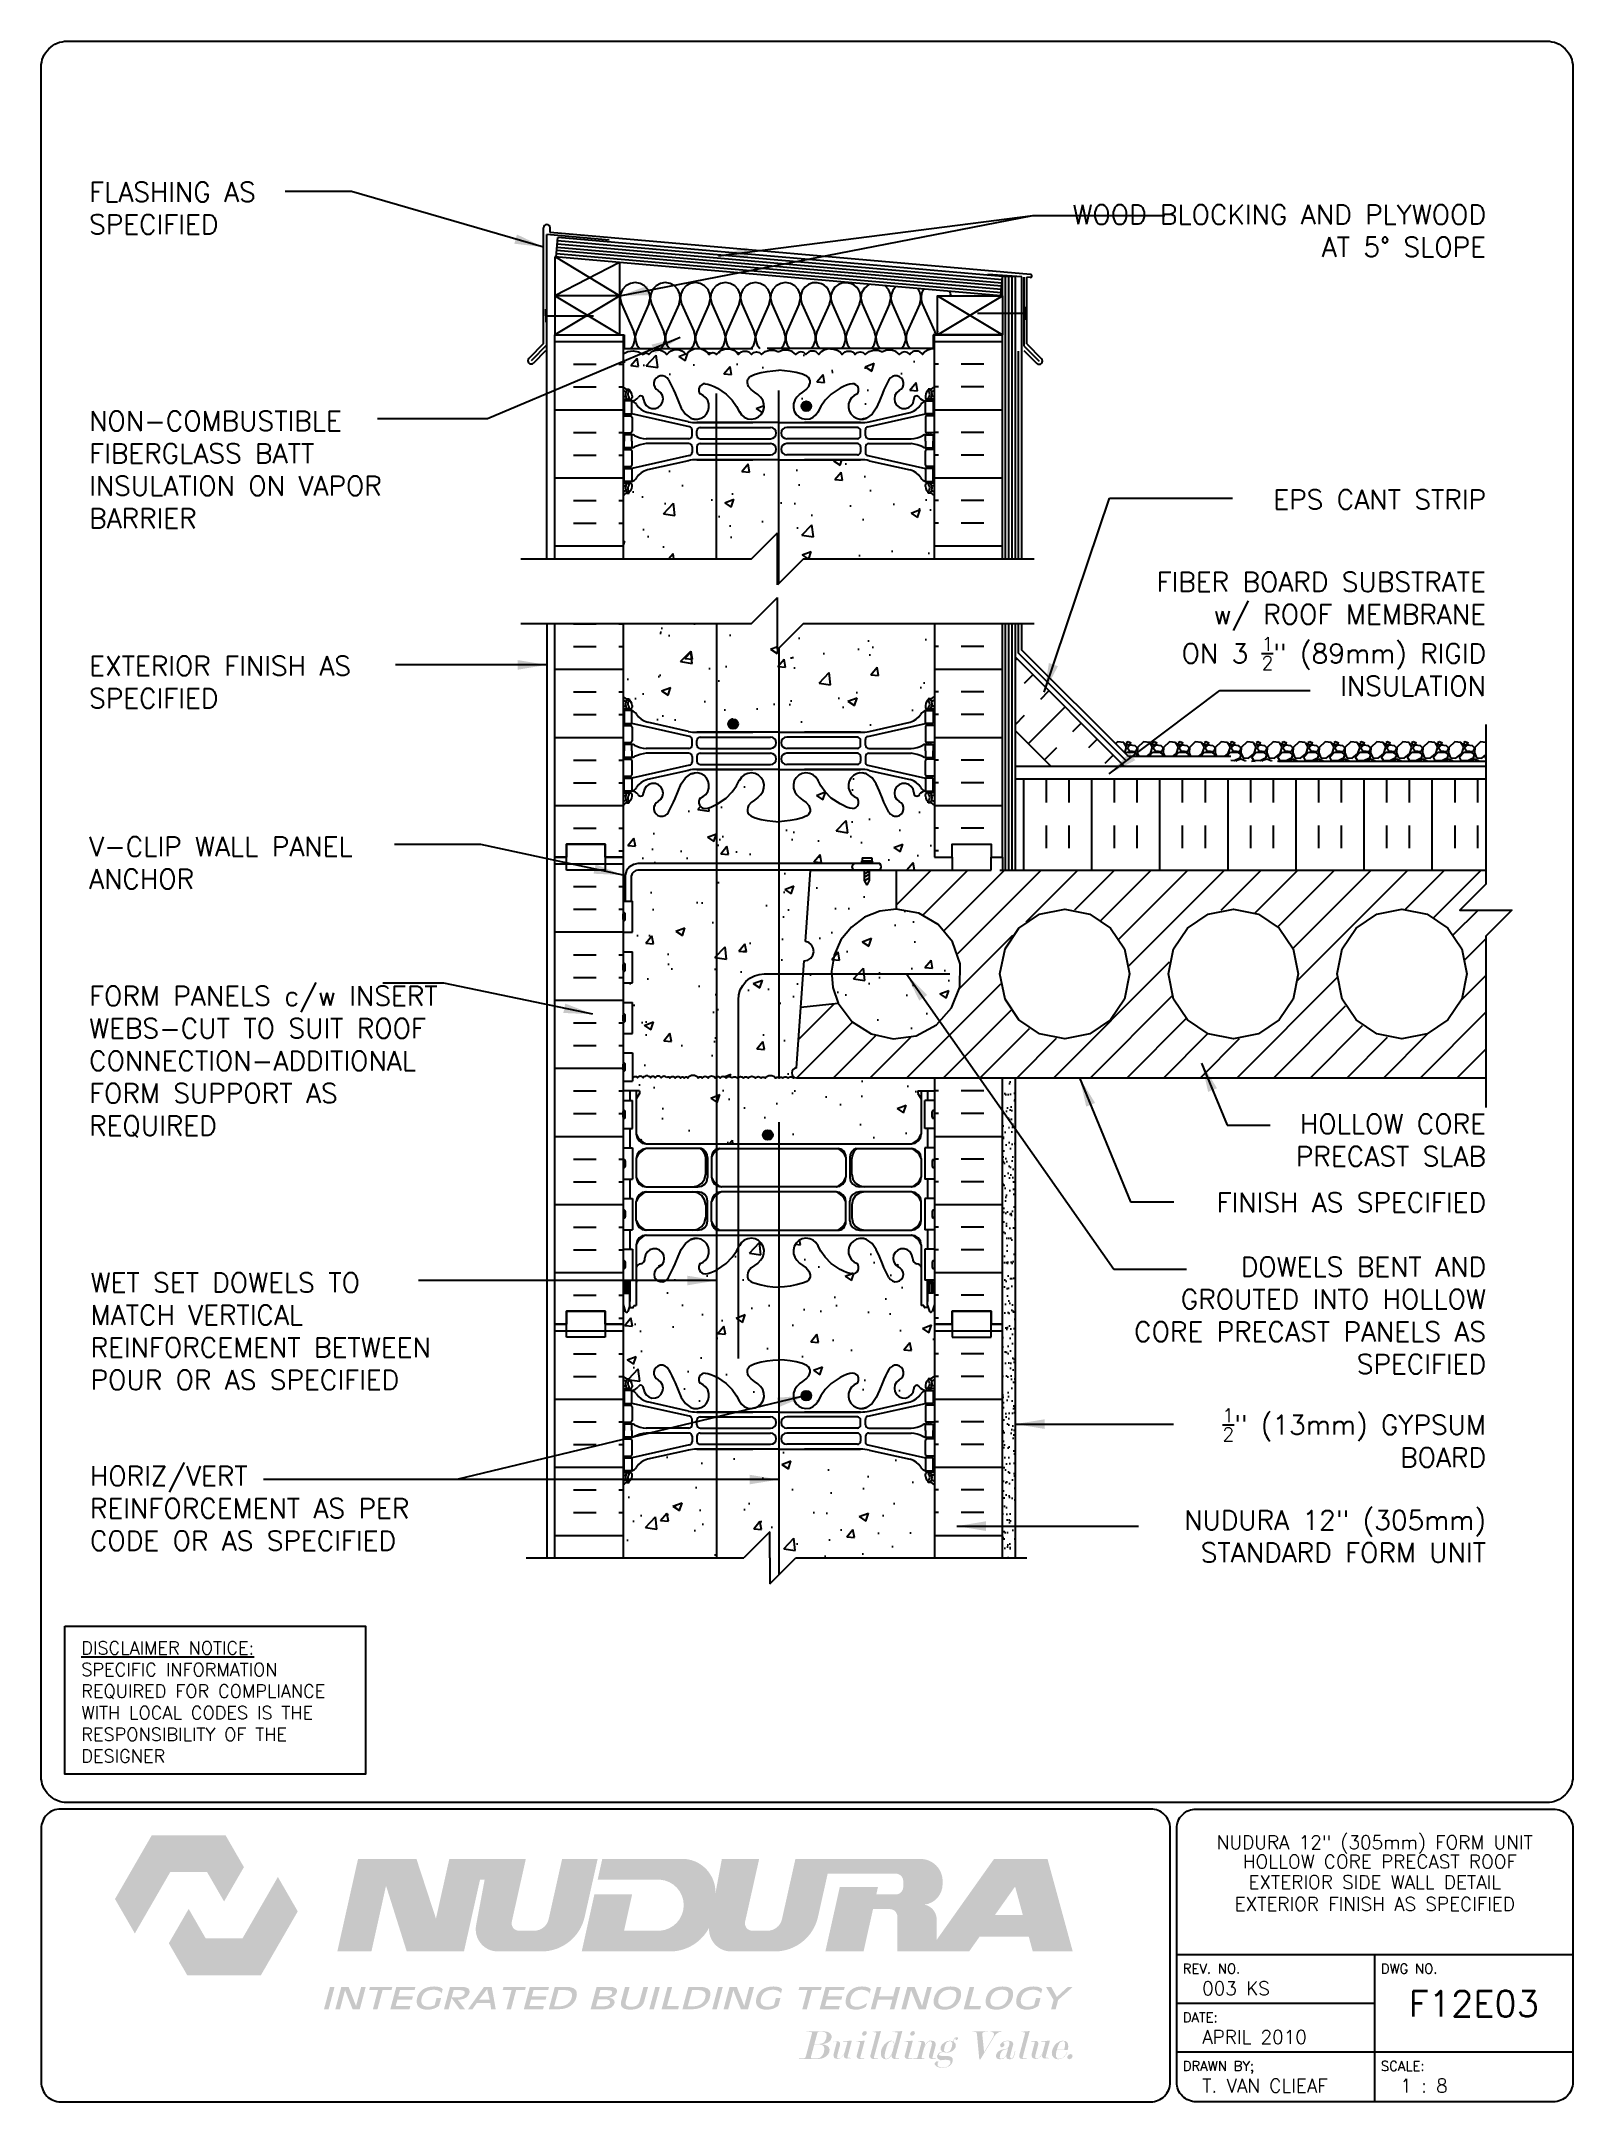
# Paper-space layout 'F12E03' of a CAD drawing. Header units: inches. Extents: x 0.42 to 7.8, y 0.49 to 10.41.
# The model-space entities are those that its viewports show. They can reach past a viewport. Long polylines and large blocks are cut down to what shows.
import ezdxf
from ezdxf.enums import TextEntityAlignment as Align

# ---------------------------------------------------------------- set-up
doc = ezdxf.new("R2010")
doc.units = ezdxf.units.IN
doc.header["$LTSCALE"] = 0.5
doc.header["$MEASUREMENT"] = 0
doc.linetypes.add('DASHED2', pattern=[0.375, 0.25, -0.125])
doc.linetypes.add('HIDDEN2', pattern=[0.1875, 0.125, -0.0625])
for name, color, linetype in [('HATCH', 12, 'Continuous'), ('Hidden2', 12, 'HIDDEN2'), ('line25', 2, 'Continuous'), ('LINE3', 3, 'Continuous'), ('LINE50', 5, 'Continuous'), ('LINE9', 9, 'Continuous'), ('LOGO', 7, 'Continuous'), ('TBK_LINE65', 3, 'Continuous'), ('TBK_TEXT', 4, 'Continuous'), ('TEXT', 4, 'Continuous'), ('Web_Edge', 9, 'Continuous')]:
    doc.layers.add(name, color=color, linetype=linetype)
doc.styles.add('DIM', font='romans.shx', dxfattribs={"width": 0.7})
doc.styles.add('ROMANS', font='romans.shx', dxfattribs={"height": 0.75})
doc.dimstyles.new('ext_12', dxfattribs={"dimscale": 12, "dimtxt": 0.09375, "dimasz": 0.09375, "dimexe": 0.09375, "dimexo": 0.0625, "dimgap": 0.0625, "dimtad": 1, "dimdec": 1, "dimzin": 3, "dimdsep": 46, "dimlunit": 4, "dimtxsty": 'DIM', "dimcen": 0.09, "dimdle": 0.09375, "dimclrt": 4, "dimadec": 0, "dimazin": 0, "dimtfac": 1, "dimtdec": 1, "dimtmove": 2, "dimatfit": 3, "dimfxl": 1, "dimfrac": 2, "dimtolj": 1, "dimtzin": 0, "dimarcsym": 0})

psp = doc.layouts.new('F12E03')

# ---------------------------------------------------------------- texts
at = {"layer": 'TBK_TEXT', "color": 7, "style": 'ROMANS'}
for s, p in [('REV. NO.', (5.9215, 1.107)), ('DWG NO.', (6.876, 1.107)), ('DATE:', (5.9215, 0.8726)), ('DRAWN BY;', (5.9215, 0.6382)), ('SCALE:', (6.876, 0.6382))]:
    psp.add_text(s, height=0.04688, dxfattribs=at).set_placement(p)
at = {"layer": 'TEXT', "insert": (0.6134, 2.7065), "char_height": 0.0625, "width": 1.41371, "attachment_point": 1, "style": 'ROMANS'}
psp.add_mtext('{\\Fromans.shx|c1;\\LDISCLAIMER NOTICE:\\l\\PSPECIFIC INFORMATION REQUIRED FOR COMPLIANCE WITH LOCAL CODES IS THE RESPONSIBILITY OF THE DESIGNER}', dxfattribs=at)

msp = doc.modelspace()

# ---------------------------------------------------------------- texts
at = {"layer": 'TEXT', "char_height": 0.75, "style": 'ROMANS'}
for s, insert, width, attachment_point in [('FLASHING AS \\PSPECIFIED', (155.446, 198.859), 8.7776, 1), ('\\A1;WOOD BLOCKING AND PLYWOOD \\PAT 5%%D SLOPE', (209.299, 197.987), 17.3954, 3), ('NON-COMBUSTIBLE\\PFIBERGLASS BATT INSULATION ON VAPOR BARRIER', (155.446, 190.035), 12.44051, 1), ('\\A1;EPS CANT STRIP', (209.299, 187.008), 9.59335, 3), ('\\A1;FIBER BOARD SUBSTRATE\\Pw/ ROOF MEMBRANE \\PON 3 {\\H0.7x;\\S1/2;}" (89mm) RIGID \\PINSULATION', (209.299, 183.833), 26.1134, 3), ('EXTERIOR FINISH AS SPECIFIED', (155.446, 179.598), 14.56426, 4), ('V-CLIP WALL PANEL ANCHOR', (155.446, 173.635), 12.44051, 1), ('FORM PANELS c/w INSERT WEBS-CUT TO SUIT ROOF CONNECTION-ADDITIONAL\\PFORM SUPPORT AS \\PREQUIRED', (155.446, 164.968), 14.56613, 4), ('HOLLOW CORE PRECAST SLAB', (209.299, 162.949), 12.93494, 3), ('FINISH AS SPECIFIED', (209.299, 159.921), 15.67841, 3), ('DOWELS BENT AND GROUTED INTO HOLLOW CORE PRECAST PANELS AS SPECIFIED', (209.299, 157.444), 15.43481, 3), ('WET SET DOWELS TO MATCH VERTICAL REINFORCEMENT BETWEEN POUR OR AS SPECIFIED', (155.503, 154.585), 15.31511, 4), ('\\A1;{\\H0.7x;\\S1/2;}" (13mm) GYPSUM \\PBOARD', (209.299, 151.606), 17.21743, 3), ('HORIZ/VERT REINFORCEMENT AS PER CODE OR AS SPECIFIED', (155.48, 149.385), 14.36832, 1), ('NUDURA 12" (305mm) STANDARD FORM UNIT', (209.299, 147.679), 17.21743, 3)]:
    msp.add_mtext(s, dxfattribs=dict(at, insert=insert, width=width, attachment_point=attachment_point))

# ---------------------------------------------------------------- blocks, each defined once
blk = doc.blocks.new('TITLEBLOCK-Tag')
at = {"style": 'ROMANS'}
for tag, height, p in [('TITLE_LINE_1', 0.065, (0.927, -0.1328)), ('TITLE_LINE_2', 0.065, (0.9294, -0.2258)), ('CENTRE-LINE-3', 0.065, (0.927, -0.3246)), ('TITLE_LINE_4', 0.065, (0.927, -0.4299)), ('TITLE_LINE_5', 0.065, (0.927, -0.526)), ('DWG', 0.125, (1.4043, -0.9102))]:
    blk.add_attdef(tag, text='', height=height, dxfattribs=at).set_placement(p, align=Align.MIDDLE_CENTER)
for tag, p in [('LATEST_REVISION', (0.0954, -0.8366)), ('REVISION_DATE', (0.0954, -1.071)), ('DRAWN_BY', (0.0954, -1.3053)), ('SCALE', (1.0499, -1.3053))]:
    blk.add_attdef(tag, text='', height=0.065, dxfattribs=at).set_placement(p, align=Align.MIDDLE_LEFT)

# ---------------------------------------------------------------- hatches: boundary and pattern name
at = {"layer": 'HATCH'}
h = msp.add_hatch(dxfattribs=at)
h.set_pattern_fill('INSUL', color=256, scale=7, style=0)
h.set_pattern_definition([(0, (-2750.1272, -222.0332), (0, 2.625), []), (0, (-2750.1272, -221.1582), (0, 2.625), [0.875, -0.875]), (0, (-2750.1272, -220.2832), (0, 2.625), [0.875, -0.875])])
h.paths.add_polyline_path([(173.409, 184.351), (176.034, 184.351), (176.034, 192.976), (175.347, 192.976), (175.347, 193.476), (173.847, 193.476), (173.847, 192.976), (173.409, 192.976)])
h = msp.add_hatch(dxfattribs=at)
h.set_pattern_fill('INSUL', color=256, scale=7, style=0)
h.set_pattern_definition([(180, (3114.196, -222.0332), (0, 2.625), []), (180, (3114.196, -221.1582), (0, 2.625), [0.875, -0.875]), (180, (3114.196, -220.2832), (0, 2.625), [0.875, -0.875])])
h.paths.add_polyline_path([(188.034, 184.351), (190.659, 184.351), (190.659, 192.976), (190.222, 192.976), (190.222, 193.476), (188.722, 193.476), (188.722, 192.976), (188.034, 192.976)])
h = msp.add_hatch(dxfattribs=at)
h.set_pattern_fill('AR-CONC', color=256, scale=0.5)
h.set_pattern_definition([(50, (0, 0), (3.5863, -0.31376), [0.375, -4.125]), (355, (0, 0), (-0.693757, 3.76096), [0.3, -3.3]), (100.4514, (0.299, -0.026), (2.892544, 3.4472), [0.3187, -3.50571]), (46.1842, (0, 1), (5.33621, -0.8276), [0.5625, -6.1875]), (96.6356, (0.4447, 0.931), (4.67331, 4.87059), [0.47805, -5.25857]), (351.1842, (0, 1), (4.67331, 4.87059), [0.45, -4.95]), (21, (0.5, 0.75), (2.984535, -2.013094), [0.375, -4.125]), (326, (0.5, 0.75), (1.216577, 3.62575), [0.3, -3.3]), (71.4514, (0.7487, 0.5822), (4.20111, 1.612656), [0.3187, -3.50571]), (37.5, (0, 0), (0.060799, 1.664469), [0, -3.26, 0, -3.35, 0, -3.3125]), (7.5, (0, 0), (1.315348, 1.972059), [0, -1.91, 0, -3.185, 0, -1.2625]), (327.5, (-1.115, 0), (2.669112, -0.1127744), [0, -1.25, 0, -3.9, 0, -5.175]), (317.5, (-1.615, 0), (2.91593, 0.500525), [0, -1.625, 0, -2.59, 0, -3.675])])
edge = h.paths.add_edge_path()
edge.add_arc((188.006, 191.926), 0.517, 86.88069, 145)
edge.add_arc((187.333, 192.047), 0.305, 35, 145)
edge.add_arc((186.89, 192.087), 0.236, 35, 145)
edge.add_arc((186.296, 191.839), 0.554, 43.72941, 118.17303)
edge.add_arc((185.773, 191.839), 0.554, 61.82697, 136.27059)
edge.add_arc((185.179, 192.087), 0.236, 35, 145)
edge.add_arc((184.736, 192.047), 0.305, 35, 145)
edge.add_arc((184.062, 191.926), 0.517, 35, 93.11931)
edge.add_arc((184.006, 191.926), 0.517, 86.88069, 145)
edge.add_arc((183.333, 192.047), 0.305, 35, 145)
edge.add_arc((182.89, 192.087), 0.236, 35, 145)
edge.add_arc((182.296, 191.839), 0.554, 43.72941, 118.17303)
edge.add_arc((181.773, 191.839), 0.554, 61.82697, 136.27059)
edge.add_arc((181.179, 192.087), 0.236, 35, 145)
edge.add_arc((180.736, 192.047), 0.305, 35, 145)
edge.add_arc((180.062, 191.926), 0.517, 35, 145)
edge.add_arc((179.498, 192.123), 0.172, 35, 145)
edge.add_arc((178.91, 191.909), 0.546, 35, 145)
edge.add_arc((178.093, 191.963), 0.451, 35, 145)
edge.add_arc((177.376, 191.98), 0.423, 35, 145)
edge.add_arc((176.92, 192.145), 0.135, 35, 145)
edge.add_arc((176.404, 191.695), 0.665, 52.46756, 123.77554)
edge.add_line((176.034, 192.248), (176.034, 190.976))
edge.add_arc((176.38, 191.337), 0.5, 226.21089, 246.42182)
edge.add_line((176.18, 190.879), (176.27, 190.879))
edge.add_line((176.27, 190.879), (176.27, 190.837))
edge.add_arc((176.13, 190.63), 0.25, 0, 55.9442, ccw=False)
edge.add_line((176.38, 190.63), (176.38, 190.563))
edge.add_arc((176.318, 190.563), 0.0625, -90, 0, ccw=False)
edge.add_line((176.318, 190.5), (176.27, 190.5))
edge.add_line((176.27, 190.5), (176.27, 190.43))
edge.add_line((176.27, 190.43), (176.375, 190.43))
edge.add_arc((176.338, 190.78), 0.352, 276.12908, 321.53314)
edge.add_arc((176.715, 190.511), 0.113, -12.18443, 154.05694, ccw=False)
edge.add_arc((177.2, 190.507), 0.375, 182.92371, 419.86753)
edge.add_arc((177.52, 191.1), 0.3, 27.59697, 243.94252, ccw=False)
edge.add_spline(control_points=[(177.786, 191.239), (177.872, 191.073), (178.125, 190.582), (178.32, 189.902), (178.645, 189.771)], knot_values=[0, 0, 0, 0, 0.579211, 1.703896, 1.703896, 1.703896, 1.703896], degree=3, periodic=0)
edge.add_spline(control_points=[(178.645, 189.771), (178.695, 189.751), (178.749, 189.739), (178.806, 189.73)], knot_values=[1.703896, 1.703896, 1.703896, 1.703896, 1.875321, 1.875321, 1.875321, 1.875321], degree=3, periodic=0)
edge.add_arc((178.847, 190.229), 0.5, 265.29258, 431.79367)
edge.add_arc((179.193, 190.853), 0.242, 90, 218.23271, ccw=False)
edge.add_spline(control_points=[(179.193, 191.095), (179.314, 191.097), (180.133, 190.746), (180.379, 190.299), (180.518, 190.019)], knot_values=[0.038125, 0.038125, 0.038125, 0.038125, 0.320663, 1.237398, 1.237398, 1.237398, 1.237398], degree=3, periodic=0)
edge.add_spline(control_points=[(180.527, 190), (180.524, 190.006), (180.521, 190.012), (180.518, 190.019)], knot_values=[1.237398, 1.237398, 1.237398, 1.237398, 1.258119, 1.258119, 1.258119, 1.258119], degree=3, periodic=0)
edge.add_arc((180.972, 190.229), 0.5, 208.0183, 404.18751)
edge.add_spline(control_points=[(181.33, 190.577), (181.223, 190.74), (180.863, 190.831), (180.786, 191.326), (181.334, 191.562), (181.738, 191.591), (182.034, 191.612)], knot_values=[0.229407, 0.229407, 0.229407, 0.229407, 0.844432, 1.128849, 1.464331, 2.389004, 2.389004, 2.389004, 2.389004], degree=3, periodic=0)
edge.add_spline(control_points=[(182.034, 191.612), (182.331, 191.591), (182.734, 191.562), (183.283, 191.326), (183.206, 190.831), (182.846, 190.74), (182.738, 190.577)], knot_values=[0.229407, 0.229407, 0.229407, 0.229407, 1.15408, 1.489562, 1.773979, 2.389004, 2.389004, 2.389004, 2.389004], degree=3, periodic=0)
edge.add_arc((183.097, 190.229), 0.5, 135.81249, 331.9817)
edge.add_spline(control_points=[(183.541, 190), (183.544, 190.006), (183.548, 190.012), (183.551, 190.019)], knot_values=[1.237398, 1.237398, 1.237398, 1.237398, 1.258119, 1.258119, 1.258119, 1.258119], degree=3, periodic=0)
edge.add_spline(control_points=[(183.551, 190.019), (183.69, 190.299), (183.935, 190.746), (184.755, 191.097), (184.876, 191.095)], knot_values=[0.038125, 0.038125, 0.038125, 0.038125, 0.95486, 1.237398, 1.237398, 1.237398, 1.237398], degree=3, periodic=0)
edge.add_arc((184.876, 190.853), 0.242, -38.23271, 90, ccw=False)
edge.add_arc((185.222, 190.229), 0.5, 108.20633, 274.70742)
edge.add_spline(control_points=[(185.263, 189.73), (185.32, 189.739), (185.374, 189.751), (185.424, 189.771)], knot_values=[1.703896, 1.703896, 1.703896, 1.703896, 1.875321, 1.875321, 1.875321, 1.875321], degree=3, periodic=0)
edge.add_spline(control_points=[(185.424, 189.771), (185.749, 189.902), (185.944, 190.582), (186.197, 191.073), (186.283, 191.239)], knot_values=[0, 0, 0, 0, 1.124685, 1.703896, 1.703896, 1.703896, 1.703896], degree=3, periodic=0)
edge.add_arc((186.548, 191.1), 0.3, -63.94252, 153.05649, ccw=False)
edge.add_arc((186.868, 190.507), 0.375, 120.13247, 357.07629)
edge.add_arc((187.354, 190.511), 0.113, 25.94306, 192.18443, ccw=False)
edge.add_arc((187.731, 190.78), 0.352, 218.46686, 263.87092)
edge.add_line((187.693, 190.43), (187.798, 190.43))
edge.add_line((187.798, 190.43), (187.798, 190.5))
edge.add_line((187.798, 190.5), (187.751, 190.5))
edge.add_arc((187.751, 190.563), 0.0625, 180, 270, ccw=False)
edge.add_line((187.688, 190.563), (187.688, 190.63))
edge.add_arc((187.938, 190.63), 0.25, 124.0558, 180, ccw=False)
edge.add_line((187.798, 190.837), (187.798, 190.879))
edge.add_line((187.798, 190.879), (187.888, 190.879))
edge.add_arc((187.688, 191.337), 0.5, 293.57818, 313.78911)
edge.add_line((188.034, 190.976), (188.034, 192.442))
h.paths.add_polyline_path([(187.888, 186.881), (187.798, 186.881), (187.798, 186.923, -0.249069), (187.688, 187.13), (187.688, 187.198, -0.414214), (187.751, 187.26), (187.798, 187.26), (187.798, 187.33), (187.693, 187.33, -0.155529), (187.518, 187.464, 0.180914), (187.1, 187.776), (185.519, 188.129, 0.054974), (185.192, 188.165), (182.034, 188.165), (178.876, 188.165, 0.054974), (178.55, 188.129), (176.969, 187.776, 0.180914), (176.551, 187.464, -0.155529), (176.375, 187.33), (176.27, 187.33), (176.27, 187.26), (176.318, 187.26, -0.414214), (176.38, 187.198), (176.38, 187.13, -0.249069), (176.27, 186.923), (176.27, 186.881), (176.18, 186.881, 0.088416), (176.034, 186.784), (176.034, 184.351), (180.99, 184.351), (181.99, 185.351), (181.99, 183.351), (182.99, 184.351), (188.034, 184.351), (188.034, 186.784, 0.088416)])
h.paths.add_polyline_path([(188.034, 181.851), (182.99, 181.851), (181.99, 180.851), (181.99, 182.851), (180.99, 181.851), (176.034, 181.851), (176.034, 179.044, 0.088416), (176.18, 178.946), (176.27, 178.946), (176.27, 178.905, -0.249069), (176.38, 178.697), (176.38, 178.63, -0.414214), (176.318, 178.567), (176.27, 178.567), (176.27, 178.497), (176.375, 178.497, -0.155529), (176.551, 178.363, 0.180914), (176.969, 178.052), (178.55, 177.699, 0.054974), (178.876, 177.663), (182.034, 177.663), (185.192, 177.663, 0.054974), (185.519, 177.699), (187.1, 178.052, 0.180914), (187.518, 178.363, -0.155529), (187.693, 178.497), (187.798, 178.497), (187.798, 178.567), (187.751, 178.567, -0.414214), (187.688, 178.63), (187.688, 178.697, -0.249069), (187.798, 178.905), (187.798, 178.946), (187.888, 178.946, 0.088416), (188.034, 179.044)])
edge = h.paths.add_edge_path()
edge.add_arc((187.688, 174.49), 0.5, 46.21089, 66.42182)
edge.add_line((187.888, 174.949), (187.798, 174.949))
edge.add_line((187.798, 174.949), (187.798, 174.99))
edge.add_arc((187.938, 175.197), 0.25, 180, 235.9442, ccw=False)
edge.add_line((187.688, 175.197), (187.688, 175.265))
edge.add_arc((187.751, 175.265), 0.0625, 90, 180, ccw=False)
edge.add_line((187.751, 175.327), (187.798, 175.327))
edge.add_line((187.798, 175.327), (187.798, 175.397))
edge.add_line((187.798, 175.397), (187.693, 175.397))
edge.add_arc((187.731, 175.048), 0.352, 96.12908, 141.53314)
edge.add_arc((187.354, 175.316), 0.113, 167.81557, 334.05694, ccw=False)
edge.add_arc((186.868, 175.321), 0.375, 2.92371, 239.86753)
edge.add_arc((186.548, 174.727), 0.3, -152.40303, 63.94252, ccw=False)
edge.add_spline(control_points=[(186.283, 174.588), (186.197, 174.755), (185.944, 175.245), (185.749, 175.926), (185.424, 176.057)], knot_values=[0, 0, 0, 0, 0.579211, 1.703896, 1.703896, 1.703896, 1.703896], degree=3, periodic=0)
edge.add_spline(control_points=[(185.424, 176.057), (185.374, 176.076), (185.32, 176.089), (185.263, 176.097)], knot_values=[1.703896, 1.703896, 1.703896, 1.703896, 1.875321, 1.875321, 1.875321, 1.875321], degree=3, periodic=0)
edge.add_arc((185.222, 175.599), 0.5, 85.29258, 251.79367)
edge.add_arc((184.876, 174.974), 0.242, -90, 38.23271, ccw=False)
edge.add_spline(control_points=[(184.876, 174.732), (184.755, 174.73), (183.935, 175.082), (183.69, 175.529), (183.551, 175.809)], knot_values=[0.038125, 0.038125, 0.038125, 0.038125, 0.320663, 1.237398, 1.237398, 1.237398, 1.237398], degree=3, periodic=0)
edge.add_arc((183.097, 175.599), 0.5, 24.81899, 224.18751)
edge.add_spline(control_points=[(182.738, 175.251), (182.846, 175.088), (183.206, 174.997), (183.283, 174.501), (182.734, 174.266), (182.331, 174.237), (182.034, 174.216)], knot_values=[0.229407, 0.229407, 0.229407, 0.229407, 0.844432, 1.128849, 1.464331, 2.389004, 2.389004, 2.389004, 2.389004], degree=3, periodic=0)
edge.add_spline(control_points=[(182.034, 174.216), (181.738, 174.237), (181.334, 174.266), (180.786, 174.501), (180.863, 174.997), (181.223, 175.088), (181.33, 175.251)], knot_values=[0.229407, 0.229407, 0.229407, 0.229407, 1.15408, 1.489562, 1.773979, 2.389004, 2.389004, 2.389004, 2.389004], degree=3, periodic=0)
edge.add_arc((180.972, 175.599), 0.5, 315.81249, 515.18101)
edge.add_spline(control_points=[(180.518, 175.809), (180.379, 175.529), (180.133, 175.082), (179.314, 174.73), (179.193, 174.732)], knot_values=[0.038125, 0.038125, 0.038125, 0.038125, 0.95486, 1.237398, 1.237398, 1.237398, 1.237398], degree=3, periodic=0)
edge.add_arc((179.193, 174.974), 0.242, 141.76729, 270, ccw=False)
edge.add_arc((178.847, 175.599), 0.5, 288.20633, 454.70742)
edge.add_spline(control_points=[(178.806, 176.097), (178.749, 176.089), (178.695, 176.076), (178.645, 176.057)], knot_values=[1.703896, 1.703896, 1.703896, 1.703896, 1.875321, 1.875321, 1.875321, 1.875321], degree=3, periodic=0)
edge.add_spline(control_points=[(178.645, 176.057), (178.32, 175.926), (178.125, 175.245), (177.872, 174.755), (177.786, 174.588)], knot_values=[0, 0, 0, 0, 1.124685, 1.703896, 1.703896, 1.703896, 1.703896], degree=3, periodic=0)
edge.add_arc((177.52, 174.727), 0.3, 116.05748, 333.03752, ccw=False)
edge.add_arc((177.2, 175.321), 0.375, 300.13247, 537.07629)
edge.add_arc((176.715, 175.316), 0.113, -154.05694, 12.18443, ccw=False)
edge.add_arc((176.338, 175.048), 0.352, 38.46686, 83.87092)
edge.add_line((176.375, 175.397), (176.27, 175.397))
edge.add_line((176.27, 175.397), (176.27, 175.327))
edge.add_line((176.27, 175.327), (176.318, 175.327))
edge.add_arc((176.318, 175.265), 0.0625, 0, 90, ccw=False)
edge.add_line((176.38, 175.265), (176.38, 175.197))
edge.add_arc((176.13, 175.197), 0.25, 304.0558, 360, ccw=False)
edge.add_line((176.27, 174.99), (176.27, 174.949))
edge.add_line((176.27, 174.949), (176.18, 174.949))
edge.add_arc((176.38, 174.49), 0.5, 113.57818, 133.78911)
edge.add_line((176.034, 174.851), (176.034, 172.851))
edge.add_line((176.034, 172.851), (176.034, 171.156))
edge.add_line((176.034, 171.156), (176.11, 171.156))
edge.add_line((176.11, 171.156), (176.11, 172.158))
edge.add_arc((176.606, 172.102), 0.499, 90.45616, 173.57974, ccw=False)
edge.add_line((176.602, 172.601), (185.346, 172.601))
edge.add_line((185.346, 172.601), (185.346, 172.641))
edge.add_line((185.346, 172.641), (185.252, 172.641))
edge.add_arc((185.252, 172.673), 0.0312, 90, 270, ccw=False)
edge.add_line((185.252, 172.704), (185.252, 172.829))
edge.add_line((185.252, 172.829), (185.627, 172.829))
edge.add_line((185.627, 172.829), (185.627, 172.704))
edge.add_arc((185.627, 172.673), 0.0312, -90, 90, ccw=False)
edge.add_line((185.627, 172.641), (185.533, 172.641))
edge.add_line((185.533, 172.641), (185.533, 172.601))
edge.add_line((185.533, 172.601), (185.936, 172.601))
edge.add_arc((185.799, 172.475), 0.186, -41.81955, 42.64251, ccw=False)
edge.add_line((185.938, 172.351), (188.722, 172.351))
edge.add_line((188.722, 172.351), (188.722, 172.851))
edge.add_line((188.722, 172.851), (188.034, 172.851))
edge.add_line((188.034, 172.851), (188.034, 174.851))
h.paths.add_polyline_path([(183.255, 172.351), (176.603, 172.351, 0.366745), (176.36, 172.14), (176.36, 171.156), (176.399, 171.156), (176.399, 169.956), (176.034, 169.956), (176.034, 169.206), (176.399, 169.206), (176.399, 168.006), (176.034, 168.006), (176.034, 167.256), (176.399, 167.256), (176.399, 166.056), (176.034, 166.056), (176.034, 165.306), (176.399, 165.306), (176.399, 164.384, -0.044691), (176.427, 164.351, -0.520567), (176.588, 164.351, -0.520567), (176.809, 164.351, -0.520567), (177.089, 164.351, -0.520567), (177.276, 164.351, -0.520567), (177.503, 164.351, -0.507124), (177.722, 164.351, -0.498871), (177.842, 164.337, -0.520567), (178.046, 164.337, -0.520567), (178.253, 164.337, -0.520567), (178.391, 164.337, -0.520567), (178.529, 164.337, -0.520567), (178.927, 164.337, -0.520567), (179.088, 164.337, -0.520567), (179.309, 164.337, -0.520567), (179.589, 164.337, -0.520567), (179.776, 164.337, -0.520567), (180.003, 164.337, -0.507124), (180.222, 164.337, -0.507124), (180.441, 164.337, -0.520567), (180.668, 164.337, -0.520567), (180.855, 164.337, -0.520567), (181.135, 164.337, -0.520567), (181.356, 164.337, -0.520567), (181.516, 164.337, -0.520567), (181.915, 164.337, -0.520567), (182.053, 164.337, -0.520567), (182.191, 164.337, -0.520567), (182.398, 164.337, -0.520567), (182.602, 164.337, -0.172189), (182.64, 164.37, -0.797051), (182.722, 164.726), (182.886, 167.07), (183.011, 168.857, 0.932515), (183.063, 169.603)])
h.paths.add_polyline_path([(186.562, 170.851), (186.562, 172.351), (185.533, 172.351), (185.533, 171.954), (185.439, 171.766), (185.346, 171.954), (185.346, 172.351), (183.255, 172.351), (183.063, 169.603, -0.932515), (183.011, 168.857), (182.886, 167.07), (184.331, 167.222, -0.559194)])
h.paths.add_polyline_path([(186.562, 170.851, 0.559194), (184.331, 167.222, 1.788289)])
h.paths.add_polyline_path([(188.034, 148.659, 0.088416), (187.888, 148.756), (187.798, 148.756), (187.798, 148.798, -0.249069), (187.688, 149.005), (187.688, 149.073, -0.414214), (187.751, 149.135), (187.798, 149.135), (187.798, 149.205), (187.693, 149.205, -0.168672), (187.507, 149.355, 0.17445), (187.1, 149.651), (185.519, 150.004, 0.054974), (185.192, 150.04), (182.034, 150.04), (178.876, 150.04, 0.054974), (178.55, 150.004), (176.969, 149.651, 0.17445), (176.561, 149.355, -0.168672), (176.375, 149.205), (176.27, 149.205), (176.27, 149.135), (176.318, 149.135, -0.414214), (176.38, 149.073), (176.38, 149.005, -0.249069), (176.27, 148.798), (176.27, 148.756), (176.18, 148.756, 0.088416), (176.034, 148.659), (176.034, 145.854), (180.691, 145.854), (181.691, 146.854), (181.691, 145.854), (181.691, 144.854), (182.691, 145.854), (188.034, 145.854)])
h = msp.add_hatch(dxfattribs=at)
h.set_pattern_fill('INSUL', color=256, scale=7, style=0)
h.set_pattern_definition([(0, (-2750.1272, -224.1582), (0, 2.625), []), (0, (-2750.1272, -223.2832), (0, 2.625), [0.875, -0.875]), (0, (-2750.1272, -222.4082), (0, 2.625), [0.875, -0.875])])
h.paths.add_polyline_path([(176.034, 181.851), (173.409, 181.851), (173.409, 172.851), (173.847, 172.851), (173.847, 173.351), (175.347, 173.351), (175.347, 172.851), (176.034, 172.851)])
h = msp.add_hatch(dxfattribs=at)
h.set_pattern_fill('INSUL', color=256, scale=7, style=0)
h.set_pattern_definition([(180, (3114.196, -224.1582), (0, 2.625), []), (180, (3114.196, -223.2832), (0, 2.625), [0.875, -0.875]), (180, (3114.196, -222.4082), (0, 2.625), [0.875, -0.875])])
h.paths.add_polyline_path([(190.659, 181.851), (188.034, 181.851), (188.034, 172.851), (188.722, 172.851), (188.722, 173.351), (190.222, 173.351), (190.222, 172.851), (190.659, 172.851)])
h = msp.add_hatch(dxfattribs=at)
h.set_pattern_fill('INSUL', color=256, scale=7, angle=45, style=0)
h.set_pattern_definition([(45, (83.8562, 17.4502), (-1.856155, 1.856155), []), (45, (83.2375, 18.069), (-1.856155, 1.856155), [0.875, -0.875]), (45, (82.6188, 18.6876), (-1.856155, 1.856155), [0.875, -0.875])])
h.paths.add_polyline_path([(192.408, 176.476), (195.236, 176.476), (191.159, 180.553), (191.159, 177.725)])
h = msp.add_hatch(dxfattribs=at)
h.set_pattern_fill('AR-CONC', color=256, scale=0.5, style=0)
h.paths.add_polyline_path([(178.234, 177.332), (178.234, 177.437), (178.234, 177.46, 0.414214), (177.734, 177.96), (177.159, 177.96, 0.414214), (176.534, 177.335), (176.534, 176.808, 0.549071), (177.068, 176.469), (177.946, 176.88, 0.291097)])
h = msp.add_hatch(dxfattribs=at)
h.set_pattern_fill('INSUL', color=256, scale=7, angle=90, style=0)
h.set_pattern_definition([(90, (83.8562, 17.4502), (-2.625, 2e-16), []), (90, (82.9812, 17.4502), (-2.625, 2e-16), [0.875, -0.875]), (90, (82.1062, 17.4502), (-2.625, 2e-16), [0.875, -0.875])])
h.paths.add_polyline_path([(191.159, 175.851), (191.159, 172.351), (209.299, 172.351), (209.299, 175.851)])
h = msp.add_hatch(dxfattribs=at)
h.set_pattern_fill('INSUL', color=256, scale=7, style=0)
h.set_pattern_definition([(0, (-2750.1272, -242.1582), (0, 2.625), []), (0, (-2750.1272, -241.2832), (0, 2.625), [0.875, -0.875]), (0, (-2750.1272, -240.4082), (0, 2.625), [0.875, -0.875])])
h.paths.add_polyline_path([(173.409, 154.851), (173.847, 154.851), (173.847, 155.351), (175.347, 155.351), (175.347, 154.851), (176.034, 154.851), (176.034, 172.851), (175.347, 172.851), (175.347, 173.351), (173.847, 173.351), (173.847, 172.851), (173.409, 172.851)])
h = msp.add_hatch(dxfattribs=at)
h.set_pattern_fill('ANSI31', color=256, scale=8, style=0)
h.paths.add_polyline_path([(192.562, 172.351), (190.562, 172.351), (186.562, 172.351), (186.562, 170.851, -1.788289), (184.331, 167.222), (182.886, 167.07), (182.722, 164.726, 1), (182.722, 164.351), (209.299, 164.351), (209.299, 169.812), (210.299, 170.812), (209.299, 170.812), (208.299, 170.812), (209.299, 171.812), (209.299, 172.351)])
h.paths.add_polyline_path([(202.062, 168.351, -1), (197.062, 168.351, -1)], flags=16)
h.paths.add_polyline_path([(208.562, 168.351, -1), (203.562, 168.351, -1)], flags=16)
h.paths.add_polyline_path([(195.562, 168.351, -1), (190.562, 168.351, -1)], flags=16)
h = msp.add_hatch(dxfattribs=at)
h.set_pattern_fill('AR-CONC', color=256, scale=0.5)
h.set_pattern_definition([(50, (-47.7383, 0), (3.5863, -0.31376), [0.375, -4.125]), (355, (-47.7383, 0), (-0.693757, 3.76096), [0.3, -3.3]), (100.4514, (-47.4395, -0.026), (2.892544, 3.4472), [0.3187, -3.50571]), (46.1842, (-47.7383, 1), (5.33621, -0.827596), [0.5625, -6.1875]), (96.6356, (-47.2936, 0.931), (4.67331, 4.87059), [0.47805, -5.25857]), (351.1842, (-47.7383, 1), (4.67331, 4.87059), [0.45, -4.95]), (21, (-47.2383, 0.75), (2.984535, -2.013094), [0.375, -4.125]), (326, (-47.2383, 0.75), (1.216577, 3.62575), [0.3, -3.3]), (71.4514, (-46.9896, 0.5822), (4.20111, 1.612656), [0.3187, -3.50571]), (37.5, (-47.7383, 0), (0.060799, 1.664469), [0, -3.26, 0, -3.35, 0, -3.3125]), (7.5, (-47.7383, 0), (1.315348, 1.972059), [0, -1.91, 0, -3.185, 0, -1.2625]), (327.5, (-48.8533, 0), (2.669112, -0.1127744), [0, -1.25, 0, -3.9, 0, -5.175]), (317.5, (-49.3533, 0), (2.91593, 0.500525), [0, -1.625, 0, -2.59, 0, -3.675])])
h.paths.add_polyline_path([(187.524, 163.851), (188.034, 163.851), (188.034, 164.351), (182.722, 164.351, -0.112934), (182.64, 164.37, 0.172189), (182.602, 164.337, 0.520567), (182.398, 164.337, 0.520567), (182.191, 164.337, 0.520567), (182.053, 164.337, 0.520567), (181.915, 164.337, 0.520567), (181.516, 164.337, 0.520567), (181.356, 164.337, 0.520567), (181.135, 164.337, 0.520567), (180.855, 164.337, 0.520567), (180.668, 164.337, 0.520567), (180.441, 164.337, 0.507124), (180.222, 164.337, 0.507124), (180.003, 164.337, 0.520567), (179.776, 164.337, 0.520567), (179.589, 164.337, 0.520567), (179.309, 164.337, 0.520567), (179.088, 164.337, 0.520567), (178.927, 164.337, 0.520567), (178.529, 164.337, 0.520567), (178.391, 164.337, 0.520567), (178.253, 164.337, 0.520567), (178.046, 164.337, 0.520567), (177.842, 164.337, 0.498871), (177.722, 164.351, 0.507124), (177.503, 164.351, 0.520567), (177.276, 164.351, 0.520567), (177.089, 164.351, 0.520567), (176.809, 164.351, 0.520567), (176.588, 164.351, 0.73323), (176.41, 164.295), (176.399, 164.226), (176.034, 164.226), (176.034, 163.851), (176.544, 163.851), (176.544, 162.181, 0.412864), (176.919, 161.807), (187.149, 161.807, 0.414225), (187.524, 162.182)])
h = msp.add_hatch(dxfattribs=at)
h.set_pattern_fill('INSUL', color=256, scale=7, style=0)
h.set_pattern_definition([(180, (3114.196, -242.1582), (0, 2.625), []), (180, (3114.196, -241.2832), (0, 2.625), [0.875, -0.875]), (180, (3114.196, -240.4082), (0, 2.625), [0.875, -0.875])])
h.paths.add_polyline_path([(190.659, 164.351), (188.034, 164.351), (188.034, 154.851), (188.722, 154.851), (188.722, 155.351), (190.222, 155.351), (190.222, 154.851), (190.659, 154.851)])
h = msp.add_hatch(dxfattribs=at)
h.set_pattern_fill('AR-SAND', color=256, scale=0.25, style=0)
h.set_pattern_definition([(37.5, (15.20067, -3.75496), (-0.01574834, 0.48170594), [0, -0.38, 0, -0.425, 0, -0.40625]), (7.5, (15.2007, -3.75496), (0.4424442, 0.7055365), [0, -0.205, 0, -0.3425, 0, -0.13125]), (327.5, (14.89317, -3.75496), (0.7785355, 0.00141476), [0, -0.125, 0, -0.45, 0, -0.5875]), (317.5, (14.8932, -3.75496), (0.7515317, 0.2194189), [0, -0.0625, 0, -0.295, 0, -0.3375])])
h.paths.add_polyline_path([(190.659, 154.792), (190.659, 145.792), (191.159, 145.792), (191.159, 164.351), (190.659, 164.351)])
h = msp.add_hatch(dxfattribs=at)
h.set_pattern_fill('AR-CONC', color=256, scale=0.5)
edge = h.paths.add_edge_path()
edge.add_line((188.034, 155.611), (187.949, 155.35))
edge.add_arc((187.899, 155.377), 0.0567, 208.07249, 331.92751, ccw=False)
edge.add_line((187.849, 155.35), (187.8, 155.5))
edge.add_line((187.8, 155.5), (187.674, 155.5))
edge.add_arc((187.674, 155.55), 0.05, 180, 270, ccw=False)
edge.add_line((187.624, 155.55), (187.624, 155.58))
edge.add_line((187.624, 155.58), (187.524, 155.58))
edge.add_line((187.524, 155.58), (187.524, 157.069))
edge.add_arc((187.35, 156.993), 0.19, 23.62969, 85.69391)
edge.add_arc((187.394, 157.381), 0.2, 172.89286, 261.6212, ccw=False)
edge.add_arc((186.82, 157.387), 0.375, 2.92371, 239.86753)
edge.add_arc((186.547, 156.782), 0.293, -154.20161, 73.07312, ccw=False)
edge.add_spline(control_points=[(186.283, 156.654), (186.197, 156.821), (185.944, 157.311), (185.749, 157.992), (185.424, 158.122)], knot_values=[0, 0, 0, 0, 0.579211, 1.703896, 1.703896, 1.703896, 1.703896], degree=3, periodic=0)
edge.add_spline(control_points=[(185.424, 158.122), (185.374, 158.142), (185.32, 158.154), (185.263, 158.163)], knot_values=[1.703896, 1.703896, 1.703896, 1.703896, 1.875321, 1.875321, 1.875321, 1.875321], degree=3, periodic=0)
edge.add_arc((185.222, 157.665), 0.5, 85.29258, 251.79367)
edge.add_arc((184.876, 157.04), 0.242, -90, 38.23271, ccw=False)
edge.add_spline(control_points=[(184.876, 156.798), (184.755, 156.796), (183.935, 157.147), (183.69, 157.594), (183.551, 157.874)], knot_values=[0.038125, 0.038125, 0.038125, 0.038125, 0.320663, 1.237398, 1.237398, 1.237398, 1.237398], degree=3, periodic=0)
edge.add_arc((183.097, 157.665), 0.5, 24.81899, 224.18751)
edge.add_spline(control_points=[(182.738, 157.316), (182.846, 157.153), (183.206, 157.062), (183.283, 156.567), (182.734, 156.331), (182.331, 156.303), (182.034, 156.282)], knot_values=[0.229407, 0.229407, 0.229407, 0.229407, 0.844432, 1.128849, 1.464331, 2.389004, 2.389004, 2.389004, 2.389004], degree=3, periodic=0)
edge.add_spline(control_points=[(182.034, 156.282), (181.738, 156.303), (181.334, 156.331), (180.786, 156.567), (180.863, 157.062), (181.223, 157.153), (181.33, 157.316)], knot_values=[0.229407, 0.229407, 0.229407, 0.229407, 1.15408, 1.489562, 1.773979, 2.389004, 2.389004, 2.389004, 2.389004], degree=3, periodic=0)
edge.add_arc((180.972, 157.665), 0.5, 315.81249, 515.18101)
edge.add_spline(control_points=[(180.518, 157.874), (180.379, 157.594), (180.133, 157.147), (179.314, 156.796), (179.193, 156.798)], knot_values=[0.038125, 0.038125, 0.038125, 0.038125, 0.95486, 1.237398, 1.237398, 1.237398, 1.237398], degree=3, periodic=0)
edge.add_arc((179.193, 157.04), 0.242, 141.76729, 270, ccw=False)
edge.add_arc((178.847, 157.665), 0.5, 288.20633, 454.70742)
edge.add_spline(control_points=[(178.806, 158.163), (178.749, 158.154), (178.695, 158.142), (178.645, 158.122)], knot_values=[1.703896, 1.703896, 1.703896, 1.703896, 1.875321, 1.875321, 1.875321, 1.875321], degree=3, periodic=0)
edge.add_spline(control_points=[(178.645, 158.122), (178.32, 157.992), (178.125, 157.311), (177.872, 156.821), (177.786, 156.654)], knot_values=[0, 0, 0, 0, 1.124685, 1.703896, 1.703896, 1.703896, 1.703896], degree=3, periodic=0)
edge.add_arc((177.522, 156.782), 0.293, 106.92688, 334.20161, ccw=False)
edge.add_arc((177.248, 157.387), 0.375, 300.13247, 537.07629)
edge.add_arc((176.675, 157.381), 0.2, -81.61996, 7.10714, ccw=False)
edge.add_arc((176.719, 156.993), 0.19, 94.30355, 156.36837)
edge.add_line((176.544, 157.069), (176.544, 155.58))
edge.add_line((176.544, 155.58), (176.444, 155.58))
edge.add_line((176.444, 155.58), (176.444, 155.55))
edge.add_arc((176.394, 155.55), 0.05, -90, 0, ccw=False)
edge.add_line((176.394, 155.5), (176.268, 155.5))
edge.add_line((176.268, 155.5), (176.219, 155.35))
edge.add_arc((176.169, 155.377), 0.0567, 208.07249, 331.92751, ccw=False)
edge.add_line((176.119, 155.35), (176.034, 155.611))
edge.add_line((176.034, 155.611), (176.034, 154.851))
edge.add_line((176.034, 154.851), (176.034, 152.851))
edge.add_arc((176.38, 153.212), 0.5, 226.21089, 246.42182)
edge.add_line((176.18, 152.754), (176.27, 152.754))
edge.add_line((176.27, 152.754), (176.27, 152.712))
edge.add_arc((176.13, 152.505), 0.25, 0, 55.9442, ccw=False)
edge.add_line((176.38, 152.505), (176.38, 152.438))
edge.add_arc((176.318, 152.438), 0.0625, -90, 0, ccw=False)
edge.add_line((176.318, 152.375), (176.27, 152.375))
edge.add_line((176.27, 152.375), (176.27, 152.305))
edge.add_line((176.27, 152.305), (176.375, 152.305))
edge.add_arc((176.338, 152.655), 0.352, 276.12908, 321.53314)
edge.add_arc((176.715, 152.386), 0.113, -12.18443, 154.05694, ccw=False)
edge.add_arc((177.2, 152.382), 0.375, 182.92371, 419.86753)
edge.add_arc((177.52, 152.975), 0.3, 27.59697, 243.94252, ccw=False)
edge.add_spline(control_points=[(177.786, 153.114), (177.872, 152.948), (178.125, 152.457), (178.32, 151.777), (178.645, 151.646)], knot_values=[0, 0, 0, 0, 0.579211, 1.703896, 1.703896, 1.703896, 1.703896], degree=3, periodic=0)
edge.add_spline(control_points=[(178.645, 151.646), (178.695, 151.626), (178.749, 151.614), (178.806, 151.605)], knot_values=[1.703896, 1.703896, 1.703896, 1.703896, 1.875321, 1.875321, 1.875321, 1.875321], degree=3, periodic=0)
edge.add_arc((178.847, 152.104), 0.5, 265.29258, 431.79367)
edge.add_arc((179.193, 152.728), 0.242, 90, 218.23271, ccw=False)
edge.add_spline(control_points=[(179.193, 152.97), (179.314, 152.972), (180.133, 152.621), (180.379, 152.174), (180.518, 151.894)], knot_values=[0.038125, 0.038125, 0.038125, 0.038125, 0.320663, 1.237398, 1.237398, 1.237398, 1.237398], degree=3, periodic=0)
edge.add_arc((180.972, 152.104), 0.5, 204.81899, 404.18751)
edge.add_spline(control_points=[(181.33, 152.452), (181.223, 152.615), (180.863, 152.706), (180.786, 153.201), (181.334, 153.437), (181.738, 153.466), (182.034, 153.487)], knot_values=[0.229407, 0.229407, 0.229407, 0.229407, 0.844432, 1.128849, 1.464331, 2.389004, 2.389004, 2.389004, 2.389004], degree=3, periodic=0)
edge.add_spline(control_points=[(182.034, 153.487), (182.331, 153.466), (182.734, 153.437), (183.283, 153.201), (183.206, 152.706), (182.846, 152.615), (182.738, 152.452)], knot_values=[0.229407, 0.229407, 0.229407, 0.229407, 1.15408, 1.489562, 1.773979, 2.389004, 2.389004, 2.389004, 2.389004], degree=3, periodic=0)
edge.add_arc((183.097, 152.104), 0.5, 135.81249, 335.18101)
edge.add_spline(control_points=[(183.551, 151.894), (183.69, 152.174), (183.935, 152.621), (184.755, 152.972), (184.876, 152.97)], knot_values=[0.038125, 0.038125, 0.038125, 0.038125, 0.95486, 1.237398, 1.237398, 1.237398, 1.237398], degree=3, periodic=0)
edge.add_arc((184.876, 152.728), 0.242, -38.23271, 90, ccw=False)
edge.add_arc((185.222, 152.104), 0.5, 108.20633, 274.70742)
edge.add_spline(control_points=[(185.263, 151.605), (185.32, 151.614), (185.374, 151.626), (185.424, 151.646)], knot_values=[1.703896, 1.703896, 1.703896, 1.703896, 1.875321, 1.875321, 1.875321, 1.875321], degree=3, periodic=0)
edge.add_spline(control_points=[(185.424, 151.646), (185.749, 151.777), (185.944, 152.457), (186.197, 152.948), (186.283, 153.114)], knot_values=[0, 0, 0, 0, 1.124685, 1.703896, 1.703896, 1.703896, 1.703896], degree=3, periodic=0)
edge.add_arc((186.548, 152.975), 0.3, -63.94252, 153.03752, ccw=False)
edge.add_arc((186.868, 152.382), 0.375, 120.13247, 357.07629)
edge.add_arc((187.354, 152.386), 0.113, 25.94306, 192.18443, ccw=False)
edge.add_arc((187.731, 152.655), 0.352, 218.46686, 263.87092)
edge.add_line((187.693, 152.305), (187.798, 152.305))
edge.add_line((187.798, 152.305), (187.798, 152.375))
edge.add_line((187.798, 152.375), (187.751, 152.375))
edge.add_arc((187.751, 152.438), 0.0625, 180, 270, ccw=False)
edge.add_line((187.688, 152.438), (187.688, 152.505))
edge.add_arc((187.938, 152.505), 0.25, 124.0558, 180, ccw=False)
edge.add_line((187.798, 152.712), (187.798, 152.754))
edge.add_line((187.798, 152.754), (187.888, 152.754))
edge.add_arc((187.688, 153.212), 0.5, 293.57818, 313.78911)
edge.add_line((188.034, 152.851), (188.034, 154.851))
edge.add_line((188.034, 154.851), (188.034, 155.611))
h = msp.add_hatch(dxfattribs=at)
h.set_pattern_fill('INSUL', color=256, scale=7, style=0)
h.set_pattern_definition([(0, (-2750.1272, -260.1582), (0, 2.625), []), (0, (-2750.1272, -259.2832), (0, 2.625), [0.875, -0.875]), (0, (-2750.1272, -258.4082), (0, 2.625), [0.875, -0.875])])
h.paths.add_polyline_path([(173.409, 145.854), (176.034, 145.854), (176.034, 154.851), (175.347, 154.851), (175.347, 155.351), (173.847, 155.351), (173.847, 154.851), (173.409, 154.851)])
h = msp.add_hatch(dxfattribs=at)
h.set_pattern_fill('INSUL', color=256, scale=7, style=0)
h.set_pattern_definition([(180, (3114.196, -260.1582), (0, 2.625), []), (180, (3114.196, -259.2832), (0, 2.625), [0.875, -0.875]), (180, (3114.196, -258.4082), (0, 2.625), [0.875, -0.875])])
h.paths.add_polyline_path([(188.034, 145.854), (190.659, 145.854), (190.659, 154.851), (190.222, 154.851), (190.222, 155.351), (188.722, 155.351), (188.722, 154.851), (188.034, 154.851)])
at = {"layer": 'LINE3'}
h = msp.add_hatch(color=256, dxfattribs=at)
h.paths.add_polyline_path([(183.281, 190.263, 0.831395), (182.913, 190.263)])
h.paths.add_polyline_path([(183.284, 190.229, 0.045935), (183.281, 190.263), (182.913, 190.263, 0.045935), (182.909, 190.229, 1)])
h = msp.add_hatch(color=256, dxfattribs=at)
h.paths.add_polyline_path([(180.463, 178.02, 0.831395), (180.094, 178.02)])
h.paths.add_polyline_path([(180.466, 177.985, 0.045935), (180.463, 178.02), (180.094, 178.02, 0.045935), (180.091, 177.985, 1)])
h = msp.add_hatch(color=256, dxfattribs=at)
h.paths.add_polyline_path([(181.8, 162.181, 0.831395), (181.431, 162.181)])
h.paths.add_polyline_path([(181.803, 162.147, 0.045935), (181.8, 162.181), (181.431, 162.181, 0.045935), (181.428, 162.147, 1)])
h = msp.add_hatch(color=256, dxfattribs=at)
h.paths.add_polyline_path([(183.281, 152.138, 0.831395), (182.913, 152.138)])
h.paths.add_polyline_path([(183.284, 152.104, 0.045935), (183.281, 152.138), (182.913, 152.138, 0.045935), (182.909, 152.104, 1)])

# ---------------------------------------------------------------- linework, layer by layer
at = {"layer": 'HATCH'}
for p, q in [((172.972, 192.639), (172.972, 197.101)), ((173.222, 196.925), (173.222, 197.101)), ((191.741, 195.305), (173.222, 196.925)), ((173.097, 192.587), (173.097, 196.842)), ((175.501, 196.631), (173.097, 196.842)), ((190.615, 194.725), (173.477, 196.225)), ((190.626, 194.85), (173.488, 196.349)), ((190.637, 194.974), (173.499, 196.474)), ((190.648, 195.099), (173.509, 196.598)), ((175.899, 195.762), (173.409, 194.476)), ((173.425, 195.978), (175.909, 194.476)), ((190.605, 194.601), (173.466, 196.1)), ((191.409, 195.21), (190.102, 195.302)), ((190.784, 184.351), (190.784, 195.228)), ((190.909, 184.351), (190.909, 195.228)), ((191.034, 184.351), (191.034, 195.228)), ((191.409, 184.351), (191.409, 195.21)), ((191.503, 192.543), (191.503, 195.203)), ((191.734, 195.191), (191.597, 195.199)), ((191.597, 192.626), (191.597, 195.199)), ((175.909, 192.976), (173.409, 194.476)), ((175.909, 194.476), (173.409, 192.976)), ((175.972, 194.173), (176.452, 193.1)), ((177.031, 194.173), (176.552, 193.099)), ((177.132, 194.173), (177.611, 193.1)), ((178.19, 194.173), (177.712, 193.099)), ((178.291, 194.173), (178.77, 193.1)), ((179.35, 194.173), (178.871, 193.099)), ((179.45, 194.173), (179.93, 193.1)), ((180.509, 194.173), (180.03, 193.099)), ((180.61, 194.173), (181.089, 193.1)), ((181.669, 194.173), (181.19, 193.099)), ((181.769, 194.173), (182.248, 193.1)), ((182.828, 194.173), (182.349, 193.099)), ((182.929, 194.173), (183.408, 193.1)), ((183.988, 194.173), (183.509, 193.1)), ((184.089, 194.173), (184.568, 193.1)), ((185.149, 194.173), (184.669, 193.1)), ((185.249, 194.173), (185.729, 193.1)), ((186.309, 194.173), (185.83, 193.1)), ((186.41, 194.173), (186.889, 193.1)), ((187.469, 194.173), (186.99, 193.1)), ((187.57, 194.173), (188.05, 193.1)), ((188.159, 192.976), (190.659, 194.476)), ((188.159, 194.476), (190.659, 192.976)), ((188.159, 193.12), (188.15, 193.1)), ((172.972, 192.639), (172.403, 192.07)), ((173.097, 192.587), (172.492, 191.982)), ((173.047, 192.36), (172.58, 191.893)), ((191.49, 192.379), (191.989, 191.88)), ((191.503, 192.543), (192.077, 191.969)), ((191.597, 192.626), (192.166, 192.057)), ((190.784, 172.351), (190.784, 181.851)), ((190.909, 172.351), (190.909, 181.851)), ((191.034, 172.351), (191.034, 181.851)), ((191.409, 180.833), (191.409, 181.851)), ((195.516, 176.726), (191.409, 180.833)), ((195.096, 177.29), (195.021, 177.221)), ((195.336, 177.269), (195.096, 177.289)), ((195.448, 177.091), (195.338, 177.271)), ((195.375, 176.868), (195.446, 177.09)), ((195.506, 177.29), (195.436, 177.26)), ((195.436, 177.26), (195.476, 177.16)), ((195.476, 177.16), (195.626, 177.25)), ((195.576, 177.17), (195.476, 177.07)), ((195.476, 177.07), (195.556, 176.95)), ((195.626, 177.25), (195.506, 177.29)), ((195.777, 177.141), (195.577, 177.171)), ((195.858, 177.068), (195.778, 177.138)), ((195.866, 177.081), (195.856, 176.871)), ((195.856, 177.01), (195.856, 177.07)), ((196.096, 177.29), (195.866, 177.08)), ((196.336, 177.269), (196.096, 177.289)), ((196.448, 177.091), (196.338, 177.271)), ((196.366, 176.84), (196.446, 177.09)), ((196.506, 177.29), (196.436, 177.26)), ((196.436, 177.26), (196.476, 177.16)), ((196.476, 177.16), (196.626, 177.25)), ((196.576, 177.17), (196.476, 177.07)), ((196.476, 177.07), (196.556, 176.95)), ((196.626, 177.25), (196.506, 177.29)), ((196.777, 177.141), (196.577, 177.171)), ((196.858, 177.068), (196.778, 177.138)), ((196.866, 177.081), (196.856, 176.871)), ((196.856, 177.01), (196.856, 177.07)), ((197.096, 177.29), (196.866, 177.08)), ((197.336, 177.269), (197.096, 177.289)), ((197.448, 177.091), (197.338, 177.271)), ((197.366, 176.84), (197.446, 177.09)), ((197.506, 177.29), (197.436, 177.26)), ((197.436, 177.26), (197.476, 177.16)), ((197.476, 177.16), (197.626, 177.25)), ((197.576, 177.17), (197.476, 177.07)), ((197.476, 177.07), (197.556, 176.95)), ((197.626, 177.25), (197.506, 177.29)), ((197.777, 177.141), (197.577, 177.171)), ((197.858, 177.068), (197.778, 177.138)), ((197.866, 177.081), (197.856, 176.871)), ((197.856, 177.01), (197.856, 177.07)), ((198.096, 177.29), (197.866, 177.08)), ((198.336, 177.269), (198.096, 177.289)), ((198.448, 177.091), (198.338, 177.271)), ((198.366, 176.84), (198.446, 177.09)), ((198.506, 177.29), (198.436, 177.26)), ((198.436, 177.26), (198.476, 177.16)), ((198.476, 177.16), (198.626, 177.25)), ((198.576, 177.17), (198.476, 177.07)), ((198.476, 177.07), (198.556, 176.95)), ((198.626, 177.25), (198.506, 177.29)), ((198.777, 177.141), (198.577, 177.171)), ((198.858, 177.068), (198.778, 177.138)), ((198.866, 177.081), (198.856, 176.871)), ((198.856, 177.01), (198.856, 177.07)), ((199.096, 177.29), (198.866, 177.08)), ((199.336, 177.269), (199.096, 177.289)), ((199.448, 177.091), (199.338, 177.271)), ((199.366, 176.84), (199.446, 177.09)), ((199.506, 177.29), (199.436, 177.26)), ((199.436, 177.26), (199.476, 177.16)), ((199.476, 177.16), (199.626, 177.25)), ((199.576, 177.17), (199.476, 177.07)), ((199.476, 177.07), (199.556, 176.95)), ((199.626, 177.25), (199.506, 177.29)), ((199.777, 177.141), (199.577, 177.171)), ((199.858, 177.068), (199.778, 177.138)), ((199.866, 177.081), (199.856, 176.871)), ((199.856, 177.01), (199.856, 177.07)), ((200.096, 177.29), (199.866, 177.08)), ((200.336, 177.269), (200.096, 177.289)), ((200.448, 177.091), (200.338, 177.271)), ((200.366, 176.84), (200.446, 177.09)), ((200.506, 177.29), (200.436, 177.26)), ((200.436, 177.26), (200.476, 177.16)), ((200.476, 177.16), (200.626, 177.25)), ((200.576, 177.17), (200.476, 177.07)), ((200.476, 177.07), (200.556, 176.95)), ((200.626, 177.25), (200.506, 177.29)), ((200.777, 177.141), (200.577, 177.171)), ((200.858, 177.068), (200.778, 177.138)), ((200.866, 177.081), (200.856, 176.871)), ((200.856, 177.01), (200.856, 177.07)), ((201.096, 177.29), (200.866, 177.08)), ((201.336, 177.269), (201.096, 177.289)), ((201.448, 177.091), (201.338, 177.271)), ((201.366, 176.84), (201.446, 177.09)), ((201.506, 177.29), (201.436, 177.26)), ((201.436, 177.26), (201.476, 177.16)), ((201.476, 177.16), (201.626, 177.25)), ((201.576, 177.17), (201.476, 177.07)), ((201.476, 177.07), (201.556, 176.95)), ((201.626, 177.25), (201.506, 177.29)), ((201.777, 177.141), (201.577, 177.171)), ((201.858, 177.068), (201.778, 177.138)), ((201.866, 177.081), (201.856, 176.871)), ((201.856, 177.01), (201.856, 177.07)), ((202.096, 177.29), (201.866, 177.08)), ((202.336, 177.269), (202.096, 177.289)), ((202.448, 177.091), (202.338, 177.271)), ((202.366, 176.84), (202.446, 177.09)), ((202.506, 177.29), (202.436, 177.26)), ((202.436, 177.26), (202.476, 177.16)), ((202.476, 177.16), (202.626, 177.25)), ((202.576, 177.17), (202.476, 177.07)), ((202.476, 177.07), (202.556, 176.95)), ((202.626, 177.25), (202.506, 177.29)), ((202.777, 177.141), (202.577, 177.171)), ((202.858, 177.068), (202.778, 177.138)), ((202.866, 177.081), (202.856, 176.871)), ((202.856, 177.01), (202.856, 177.07)), ((203.096, 177.29), (202.866, 177.08)), ((203.336, 177.269), (203.096, 177.289)), ((203.448, 177.091), (203.338, 177.271)), ((203.366, 176.84), (203.446, 177.09)), ((203.506, 177.29), (203.436, 177.26)), ((203.436, 177.26), (203.476, 177.16)), ((203.476, 177.16), (203.626, 177.25)), ((203.576, 177.17), (203.476, 177.07)), ((203.476, 177.07), (203.556, 176.95)), ((203.626, 177.25), (203.506, 177.29)), ((203.777, 177.141), (203.577, 177.171)), ((203.858, 177.068), (203.778, 177.138)), ((203.866, 177.081), (203.856, 176.871)), ((203.856, 177.01), (203.856, 177.07)), ((204.096, 177.29), (203.866, 177.08)), ((204.336, 177.269), (204.096, 177.289)), ((204.448, 177.091), (204.338, 177.271)), ((204.366, 176.84), (204.446, 177.09)), ((204.506, 177.29), (204.436, 177.26)), ((204.436, 177.26), (204.476, 177.16)), ((204.476, 177.16), (204.626, 177.25)), ((204.576, 177.17), (204.476, 177.07)), ((204.476, 177.07), (204.556, 176.95)), ((204.626, 177.25), (204.506, 177.29)), ((204.777, 177.141), (204.577, 177.171)), ((204.858, 177.068), (204.778, 177.138)), ((204.866, 177.081), (204.856, 176.871)), ((204.856, 177.01), (204.856, 177.07)), ((205.096, 177.29), (204.866, 177.08)), ((205.336, 177.269), (205.096, 177.289)), ((205.448, 177.091), (205.338, 177.271)), ((205.366, 176.84), (205.446, 177.09)), ((205.506, 177.29), (205.436, 177.26)), ((205.436, 177.26), (205.476, 177.16)), ((205.476, 177.16), (205.626, 177.25)), ((205.576, 177.17), (205.476, 177.07)), ((205.476, 177.07), (205.556, 176.95)), ((205.626, 177.25), (205.506, 177.29)), ((205.777, 177.141), (205.577, 177.171)), ((205.858, 177.068), (205.778, 177.138)), ((205.866, 177.081), (205.856, 176.871)), ((205.856, 177.01), (205.856, 177.07)), ((206.096, 177.29), (205.866, 177.08)), ((206.336, 177.269), (206.096, 177.289)), ((206.448, 177.091), (206.338, 177.271)), ((206.366, 176.84), (206.446, 177.09)), ((206.506, 177.29), (206.436, 177.26)), ((206.436, 177.26), (206.476, 177.16)), ((206.476, 177.16), (206.626, 177.25)), ((206.576, 177.17), (206.476, 177.07)), ((206.476, 177.07), (206.556, 176.95)), ((206.626, 177.25), (206.506, 177.29)), ((206.777, 177.141), (206.577, 177.171)), ((206.858, 177.068), (206.778, 177.138)), ((206.866, 177.081), (206.856, 176.871)), ((206.856, 177.01), (206.856, 177.07)), ((207.096, 177.29), (206.866, 177.08)), ((207.336, 177.269), (207.096, 177.289)), ((207.448, 177.091), (207.338, 177.271)), ((207.366, 176.84), (207.446, 177.09)), ((207.506, 177.29), (207.436, 177.26)), ((207.436, 177.26), (207.476, 177.16)), ((207.476, 177.16), (207.626, 177.25)), ((207.576, 177.17), (207.476, 177.07)), ((207.476, 177.07), (207.556, 176.95)), ((207.626, 177.25), (207.506, 177.29)), ((207.777, 177.141), (207.577, 177.171)), ((207.858, 177.068), (207.778, 177.138)), ((207.866, 177.081), (207.856, 176.871)), ((207.856, 177.01), (207.856, 177.07)), ((208.096, 177.29), (207.866, 177.08)), ((208.336, 177.269), (208.096, 177.289)), ((208.448, 177.091), (208.338, 177.271)), ((208.366, 176.84), (208.446, 177.09)), ((208.506, 177.29), (208.436, 177.26)), ((208.436, 177.26), (208.476, 177.16)), ((208.476, 177.16), (208.626, 177.25)), ((208.576, 177.17), (208.476, 177.07)), ((208.476, 177.07), (208.556, 176.95)), ((208.626, 177.25), (208.506, 177.29)), ((208.777, 177.141), (208.577, 177.171)), ((208.858, 177.068), (208.778, 177.138)), ((208.866, 177.081), (208.856, 176.871)), ((208.856, 177.01), (208.856, 177.07)), ((209.096, 177.29), (208.866, 177.08)), ((209.299, 177.272), (209.096, 177.289)), ((195.402, 176.84), (195.456, 176.9)), ((195.456, 176.9), (195.716, 176.9)), ((199.465, 176.726), (195.516, 176.726)), ((195.556, 176.95), (195.806, 176.92)), ((195.716, 176.902), (195.846, 176.812)), ((195.806, 176.92), (195.856, 177.01)), ((195.846, 176.81), (195.822, 176.726)), ((195.855, 176.872), (195.916, 176.726)), ((196.218, 176.726), (196.366, 176.841)), ((196.3, 176.726), (196.456, 176.9)), ((196.456, 176.9), (196.716, 176.9)), ((196.556, 176.95), (196.806, 176.92)), ((196.716, 176.902), (196.846, 176.812)), ((196.806, 176.92), (196.856, 177.01)), ((196.846, 176.81), (196.822, 176.726)), ((196.855, 176.872), (196.916, 176.726)), ((197.218, 176.726), (197.366, 176.841)), ((197.3, 176.726), (197.456, 176.9)), ((197.456, 176.9), (197.716, 176.9)), ((197.556, 176.95), (197.806, 176.92)), ((197.716, 176.902), (197.846, 176.812)), ((197.806, 176.92), (197.856, 177.01)), ((197.846, 176.81), (197.822, 176.726)), ((197.855, 176.872), (197.916, 176.726)), ((198.218, 176.726), (198.366, 176.841)), ((198.3, 176.726), (198.456, 176.9)), ((198.456, 176.9), (198.716, 176.9)), ((198.556, 176.95), (198.806, 176.92)), ((198.716, 176.902), (198.846, 176.812)), ((198.806, 176.92), (198.856, 177.01)), ((198.846, 176.81), (198.822, 176.726)), ((198.855, 176.872), (198.916, 176.726)), ((199.218, 176.726), (199.366, 176.841)), ((199.3, 176.726), (199.456, 176.9)), ((199.456, 176.9), (199.716, 176.9)), ((199.465, 176.601), (199.465, 176.601)), ((199.596, 176.562), (199.465, 176.572)), ((199.556, 176.95), (199.806, 176.92)), ((199.807, 176.669), (199.597, 176.559)), ((199.674, 176.539), (199.696, 176.59)), ((199.696, 176.59), (199.856, 176.64)), ((199.716, 176.902), (199.846, 176.812)), ((199.806, 176.92), (199.856, 177.01)), ((199.846, 176.81), (199.806, 176.67)), ((199.855, 176.872), (199.935, 176.682)), ((199.856, 176.64), (200.016, 176.58)), ((199.936, 176.68), (200.146, 176.67)), ((200.016, 176.58), (200.035, 176.539)), ((200.146, 176.671), (200.366, 176.841)), ((200.367, 176.549), (200.266, 176.539)), ((200.276, 176.7), (200.456, 176.9)), ((200.348, 176.58), (200.278, 176.7)), ((200.596, 176.562), (200.346, 176.582)), ((200.414, 176.539), (200.366, 176.551)), ((200.456, 176.9), (200.716, 176.9)), ((200.556, 176.95), (200.806, 176.92)), ((200.807, 176.669), (200.597, 176.559)), ((200.674, 176.539), (200.696, 176.59)), ((200.696, 176.59), (200.856, 176.64)), ((200.716, 176.902), (200.846, 176.812)), ((200.806, 176.92), (200.856, 177.01)), ((200.846, 176.81), (200.806, 176.67)), ((200.855, 176.872), (200.935, 176.682)), ((200.856, 176.64), (201.016, 176.58)), ((200.936, 176.68), (201.146, 176.67)), ((201.016, 176.58), (201.035, 176.539)), ((201.146, 176.671), (201.366, 176.841)), ((201.367, 176.549), (201.266, 176.539)), ((201.276, 176.7), (201.456, 176.9)), ((201.348, 176.58), (201.278, 176.7)), ((201.596, 176.562), (201.346, 176.582)), ((201.414, 176.539), (201.366, 176.551)), ((201.456, 176.9), (201.716, 176.9)), ((201.556, 176.95), (201.806, 176.92)), ((201.807, 176.669), (201.597, 176.559)), ((201.674, 176.539), (201.696, 176.59)), ((201.696, 176.59), (201.856, 176.64)), ((201.716, 176.902), (201.846, 176.812)), ((201.806, 176.92), (201.856, 177.01)), ((201.846, 176.81), (201.806, 176.67)), ((201.855, 176.872), (201.935, 176.682)), ((201.856, 176.64), (202.016, 176.58)), ((201.936, 176.68), (202.146, 176.67)), ((202.016, 176.58), (202.035, 176.539)), ((202.146, 176.671), (202.366, 176.841)), ((202.367, 176.549), (202.266, 176.539)), ((202.276, 176.7), (202.456, 176.9)), ((202.348, 176.58), (202.278, 176.7)), ((202.596, 176.562), (202.346, 176.582)), ((202.414, 176.539), (202.366, 176.551)), ((202.456, 176.9), (202.716, 176.9)), ((202.556, 176.95), (202.806, 176.92)), ((202.807, 176.669), (202.597, 176.559)), ((202.674, 176.539), (202.696, 176.59)), ((202.696, 176.59), (202.856, 176.64)), ((202.716, 176.902), (202.846, 176.812)), ((202.806, 176.92), (202.856, 177.01)), ((202.846, 176.81), (202.806, 176.67)), ((202.855, 176.872), (202.935, 176.682)), ((202.856, 176.64), (203.016, 176.58)), ((202.936, 176.68), (203.146, 176.67)), ((203.016, 176.58), (203.035, 176.539)), ((203.146, 176.671), (203.366, 176.841)), ((203.367, 176.549), (203.266, 176.539)), ((203.276, 176.7), (203.456, 176.9)), ((203.348, 176.58), (203.278, 176.7)), ((203.596, 176.562), (203.346, 176.582)), ((203.414, 176.539), (203.366, 176.551)), ((203.456, 176.9), (203.716, 176.9)), ((203.556, 176.95), (203.806, 176.92)), ((203.807, 176.669), (203.597, 176.559)), ((203.674, 176.539), (203.696, 176.59)), ((203.696, 176.59), (203.856, 176.64)), ((203.716, 176.902), (203.846, 176.812)), ((203.806, 176.92), (203.856, 177.01)), ((203.846, 176.81), (203.806, 176.67)), ((203.855, 176.872), (203.935, 176.682)), ((203.856, 176.64), (204.016, 176.58)), ((203.936, 176.68), (204.146, 176.67)), ((204.016, 176.58), (204.035, 176.539)), ((204.146, 176.671), (204.366, 176.841)), ((204.367, 176.549), (204.266, 176.539)), ((204.276, 176.7), (204.456, 176.9)), ((204.348, 176.58), (204.278, 176.7)), ((204.596, 176.562), (204.346, 176.582)), ((204.414, 176.539), (204.366, 176.551)), ((204.456, 176.9), (204.716, 176.9)), ((204.556, 176.95), (204.806, 176.92)), ((204.807, 176.669), (204.597, 176.559)), ((204.674, 176.539), (204.696, 176.59)), ((204.696, 176.59), (204.856, 176.64)), ((204.716, 176.902), (204.846, 176.812)), ((204.806, 176.92), (204.856, 177.01)), ((204.846, 176.81), (204.806, 176.67)), ((204.855, 176.872), (204.935, 176.682)), ((204.856, 176.64), (205.016, 176.58)), ((204.936, 176.68), (205.146, 176.67)), ((205.016, 176.58), (205.035, 176.539)), ((205.146, 176.671), (205.366, 176.841)), ((205.367, 176.549), (205.266, 176.539)), ((205.276, 176.7), (205.456, 176.9)), ((205.348, 176.58), (205.278, 176.7)), ((205.596, 176.562), (205.346, 176.582)), ((205.414, 176.539), (205.366, 176.551)), ((205.456, 176.9), (205.716, 176.9)), ((205.556, 176.95), (205.806, 176.92)), ((205.807, 176.669), (205.597, 176.559)), ((205.674, 176.539), (205.696, 176.59)), ((205.696, 176.59), (205.856, 176.64)), ((205.716, 176.902), (205.846, 176.812)), ((205.806, 176.92), (205.856, 177.01)), ((205.846, 176.81), (205.806, 176.67)), ((205.855, 176.872), (205.935, 176.682)), ((205.856, 176.64), (206.016, 176.58)), ((205.936, 176.68), (206.146, 176.67)), ((206.016, 176.58), (206.035, 176.539)), ((206.146, 176.671), (206.366, 176.841)), ((206.367, 176.549), (206.266, 176.539)), ((206.276, 176.7), (206.456, 176.9)), ((206.348, 176.58), (206.278, 176.7)), ((206.596, 176.562), (206.346, 176.582)), ((206.414, 176.539), (206.366, 176.551)), ((206.456, 176.9), (206.716, 176.9)), ((206.556, 176.95), (206.806, 176.92)), ((206.807, 176.669), (206.597, 176.559)), ((206.674, 176.539), (206.696, 176.59)), ((206.696, 176.59), (206.856, 176.64)), ((206.716, 176.902), (206.846, 176.812)), ((206.806, 176.92), (206.856, 177.01)), ((206.846, 176.81), (206.806, 176.67)), ((206.855, 176.872), (206.935, 176.682)), ((206.856, 176.64), (207.016, 176.58)), ((206.936, 176.68), (207.146, 176.67)), ((207.016, 176.58), (207.035, 176.539)), ((207.146, 176.671), (207.366, 176.841)), ((207.367, 176.549), (207.266, 176.539)), ((207.276, 176.7), (207.456, 176.9)), ((207.348, 176.58), (207.278, 176.7)), ((207.596, 176.562), (207.346, 176.582)), ((207.414, 176.539), (207.366, 176.551)), ((207.456, 176.9), (207.716, 176.9)), ((207.556, 176.95), (207.806, 176.92)), ((207.807, 176.669), (207.597, 176.559)), ((207.674, 176.539), (207.696, 176.59)), ((207.696, 176.59), (207.856, 176.64)), ((207.716, 176.902), (207.846, 176.812)), ((207.806, 176.92), (207.856, 177.01)), ((207.846, 176.81), (207.806, 176.67)), ((207.855, 176.872), (207.935, 176.682)), ((207.856, 176.64), (208.016, 176.58)), ((207.936, 176.68), (208.146, 176.67)), ((208.016, 176.58), (208.035, 176.539)), ((208.146, 176.671), (208.366, 176.841)), ((208.367, 176.549), (208.266, 176.539)), ((208.276, 176.7), (208.456, 176.9)), ((208.348, 176.58), (208.278, 176.7)), ((208.596, 176.562), (208.346, 176.582)), ((208.414, 176.539), (208.366, 176.551)), ((208.456, 176.9), (208.716, 176.9)), ((208.556, 176.95), (208.806, 176.92)), ((208.807, 176.669), (208.597, 176.559)), ((208.674, 176.539), (208.696, 176.59)), ((208.696, 176.59), (208.856, 176.64)), ((208.716, 176.902), (208.846, 176.812)), ((208.806, 176.92), (208.856, 177.01)), ((208.846, 176.81), (208.806, 176.67)), ((208.855, 176.872), (208.935, 176.682)), ((208.856, 176.64), (209.016, 176.58)), ((208.936, 176.68), (209.146, 176.67)), ((209.016, 176.58), (209.035, 176.539)), ((209.146, 176.671), (209.299, 176.789)), ((209.299, 176.542), (209.266, 176.539)), ((209.276, 176.7), (209.299, 176.726)), ((209.299, 176.663), (209.278, 176.7))]:
    msp.add_line(p, q, dxfattribs=at)
at = {"layer": 'HATCH', "color": 6, "linetype": 'DASHED2', "ltscale": 0.5}
for points in [[(174.722, 192.976), (176.078, 192.976), (176.078, 192.455), (181.034, 192.455)], [(189.347, 192.976), (187.99, 192.976), (187.99, 192.455), (181.034, 192.455)]]:
    msp.add_lwpolyline(points, dxfattribs=at)
at = {"layer": 'HATCH'}
for points in [[(176.034, 192.248, -0.321585), (176.809, 192.222, -0.520567), (177.03, 192.222, -0.520567), (177.723, 192.222, -0.520567), (178.462, 192.222, -0.520567), (179.357, 192.222, -0.520567), (179.639, 192.222, -0.520567), (180.486, 192.222, -0.520567), (180.986, 192.222, -0.520567), (181.372, 192.222, -0.336749), (182.034, 192.328)], [(184.034, 192.442, 0.259173), (183.583, 192.222, 0.520567), (183.083, 192.222, 0.520567), (182.696, 192.222, 0.336749), (182.034, 192.328)], [(184.034, 192.442, -0.259173), (184.486, 192.222, -0.520567), (184.986, 192.222, -0.520567), (185.372, 192.222, -0.336749), (186.034, 192.328)], [(188.034, 192.442, 0.259173), (187.583, 192.222, 0.520567), (187.083, 192.222, 0.520567), (186.696, 192.222, 0.336749), (186.034, 192.328)], [(177.722, 164.351, 0.507124), (177.503, 164.351, 0.520567), (177.276, 164.351, 0.520567), (177.089, 164.351, 0.520567), (176.809, 164.351, 0.520567), (176.588, 164.351, 0.520567), (176.427, 164.351, 0.044691), (176.399, 164.384, 0.044691)], [(180.222, 164.337, 0.507124), (180.003, 164.337, 0.520567), (179.776, 164.337, 0.520567), (179.589, 164.337, 0.520567), (179.309, 164.337, 0.520567), (179.088, 164.337, 0.520567), (178.927, 164.337, 0.520567), (178.529, 164.337, 0.520567), (178.391, 164.337, 0.520567), (178.253, 164.337, 0.520567), (178.046, 164.337, 0.520567), (177.842, 164.337, 0.498871), (177.722, 164.351, 0.498871)], [(180.222, 164.337, -0.507124), (180.441, 164.337, -0.520567), (180.668, 164.337, -0.520567), (180.855, 164.337, -0.520567), (181.135, 164.337, -0.520567), (181.356, 164.337, -0.520567), (181.516, 164.337, -0.520567), (181.915, 164.337, -0.520567), (182.053, 164.337, -0.520567), (182.191, 164.337, -0.520567), (182.398, 164.337, -0.520567), (182.602, 164.337, -0.172189), (182.64, 164.37, -0.172189)]]:
    msp.add_lwpolyline(points, format="xyb", dxfattribs=at)
for centre, radius, start, end in [((173.097, 197.101), 0.125, 0, 180), ((176.502, 194.409), 0.58, 335.96637, 204.06937), ((177.661, 194.409), 0.58, 335.96637, 204.06937), ((178.821, 194.409), 0.58, 335.96637, 204.06937), ((179.98, 194.409), 0.58, 335.96637, 204.06937), ((181.139, 194.409), 0.58, 335.96637, 204.06937), ((182.298, 194.409), 0.58, 335.96637, 204.06937), ((183.458, 194.409), 0.58, 67.46875, 204.06044), ((183.459, 194.409), 0.58, 335.93063, 67.52103), ((184.619, 194.409), 0.58, 67.46875, 204.06044), ((184.619, 194.409), 0.58, 335.93063, 67.52103), ((185.779, 194.409), 0.58, 118.00676, 204.06044), ((185.78, 194.409), 0.58, 335.93063, 52.01765), ((186.939, 194.409), 0.58, 133.37511, 204.06044), ((186.94, 194.409), 0.58, 335.93063, 36.63774), ((188.1, 194.409), 0.58, 145.66756, 204.06044), ((188.1, 194.409), 0.58, 6.64068, 24.33923), ((191.737, 195.248), 0.0568, 266.63891, 86.63891), ((175.922, 192.863), 0.58, 315.31494, 24.06937), ((177.082, 192.863), 0.58, 155.96637, 224.68506), ((177.081, 192.863), 0.58, 315.31494, 24.06937), ((178.241, 192.863), 0.58, 155.96637, 224.68506), ((178.241, 192.863), 0.58, 315.31494, 24.06937), ((179.401, 192.863), 0.58, 155.96637, 224.68506), ((179.4, 192.863), 0.58, 315.31494, 24.06937), ((180.56, 192.863), 0.58, 155.96637, 224.68506), ((180.56, 192.863), 0.58, 315.31494, 24.06937), ((181.719, 192.863), 0.58, 155.96637, 224.68506), ((181.719, 192.863), 0.58, 315.31494, 24.06937), ((182.879, 192.863), 0.58, 155.96637, 224.68506), ((182.879, 192.863), 0.58, 315.31494, 24.06937), ((184.038, 192.863), 0.58, 155.93063, 224.68506), ((184.039, 192.863), 0.58, 315.31494, 24.06937), ((185.199, 192.863), 0.58, 155.93063, 224.68506), ((185.199, 192.863), 0.58, 315.31494, 24.06937), ((186.359, 192.863), 0.58, 155.93063, 224.68506), ((186.36, 192.863), 0.58, 315.31494, 24.06937), ((187.519, 192.863), 0.58, 155.93063, 224.68506), ((187.52, 192.863), 0.58, 11.25852, 24.06937), ((188.68, 192.863), 0.58, 155.93063, 168.74148), ((179.4, 192.863), 0.58, 259.88781, 270), ((180.56, 192.863), 0.58, 255.83684, 268.33023), ((172.492, 191.982), 0.125, 135, 315), ((192.077, 191.969), 0.125, 225, 45)]:
    msp.add_arc(centre, radius, start, end, dxfattribs=at)
at = {"layer": 'Hidden2'}
for p, q in [((183.063, 169.603), (183.255, 172.351)), ((183.255, 172.351), (190.562, 172.351)), ((182.886, 167.07), (183.011, 168.857))]:
    msp.add_line(p, q, dxfattribs=at)
for centre, radius, start, end in [((186.562, 168.351), 2.5, 90, 206.85458), ((183.011, 169.232), 0.375, 270, 82)]:
    msp.add_arc(centre, radius, start, end, dxfattribs=at)
at = {"layer": 'line25'}
for p, q in [((173.455, 195.976), (173.52, 196.723)), ((190.659, 195.223), (173.52, 196.723)), ((173.409, 195.98), (173.409, 192.976)), ((190.594, 194.476), (173.409, 195.98)), ((175.909, 192.976), (175.909, 195.761)), ((190.594, 194.476), (190.659, 195.223)), ((190.659, 194.476), (190.659, 195.228)), ((191.159, 195.228), (190.659, 195.228)), ((191.159, 184.351), (191.159, 195.228)), ((175.909, 194.476), (173.409, 194.476)), ((176.034, 192.976), (176.034, 184.351)), ((188.034, 184.351), (188.034, 192.976)), ((176.034, 181.851), (176.034, 172.851)), ((188.034, 181.851), (188.034, 172.851)), ((191.159, 172.351), (191.159, 181.851)), ((195.361, 176.351), (191.159, 180.553)), ((192.533, 176.351), (191.159, 177.725)), ((176.034, 172.851), (176.034, 171.156)), ((186.562, 172.351), (186.562, 170.851)), ((190.562, 172.351), (192.562, 172.351)), ((190.659, 172.851), (190.659, 172.351)), ((192.562, 172.351), (209.299, 172.351)), ((176.034, 171.156), (176.034, 154.851)), ((176.034, 171.156), (176.399, 171.156)), ((176.399, 169.956), (176.399, 171.156)), ((176.034, 169.956), (176.399, 169.956)), ((176.034, 169.206), (176.399, 169.206)), ((176.399, 168.006), (176.399, 169.206)), ((176.034, 168.006), (176.399, 168.006)), ((176.034, 167.256), (176.399, 167.256)), ((176.399, 166.056), (176.399, 167.256)), ((182.722, 164.726), (182.886, 167.07)), ((182.886, 167.07), (184.331, 167.222)), ((176.034, 166.056), (176.399, 166.056)), ((176.034, 165.306), (176.399, 165.306)), ((176.399, 165.306), (176.399, 164.226)), ((176.034, 164.226), (176.399, 164.226)), ((182.722, 164.351), (209.299, 164.351)), ((186.696, 164.351), (186.696, 164.353)), ((186.722, 164.351), (207.299, 164.351)), ((188.034, 164.351), (188.034, 154.851)), ((176.034, 163.476), (176.399, 163.476)), ((176.034, 162.826), (176.034, 163.046)), ((176.034, 162.991), (176.034, 162.991)), ((176.034, 162.881), (176.034, 162.881)), ((176.074, 163.086), (176.074, 163.086)), ((176.074, 162.786), (176.074, 162.786)), ((176.114, 162.826), (176.114, 163.046)), ((176.399, 162.396), (176.399, 163.476)), ((188.034, 163.476), (187.669, 163.476)), ((187.669, 162.396), (187.669, 163.476)), ((187.954, 162.826), (187.954, 163.046)), ((187.994, 163.086), (187.994, 163.086)), ((187.994, 162.786), (187.994, 162.786)), ((188.034, 162.826), (188.034, 163.046)), ((188.034, 162.991), (188.034, 162.991)), ((188.034, 162.881), (188.034, 162.881)), ((176.034, 162.396), (176.399, 162.396)), ((188.034, 162.396), (187.669, 162.396)), ((176.034, 161.646), (176.399, 161.646)), ((176.074, 161.196), (176.074, 161.196)), ((176.399, 161.646), (176.399, 160.446)), ((188.034, 161.646), (187.669, 161.646)), ((187.669, 161.646), (187.669, 160.446)), ((187.994, 161.196), (187.994, 161.196)), ((176.034, 161.156), (176.034, 160.936)), ((176.034, 161.101), (176.034, 161.101)), ((176.034, 160.991), (176.034, 160.991)), ((176.034, 160.446), (176.399, 160.446)), ((176.074, 160.896), (176.074, 160.896)), ((176.114, 161.156), (176.114, 160.936)), ((188.034, 160.446), (187.669, 160.446)), ((187.954, 161.156), (187.954, 160.936)), ((187.994, 160.896), (187.994, 160.896)), ((188.034, 161.156), (188.034, 160.936)), ((188.034, 161.101), (188.034, 161.101)), ((188.034, 160.991), (188.034, 160.991)), ((176.034, 159.696), (176.399, 159.696)), ((176.399, 159.696), (176.399, 158.496)), ((188.034, 159.696), (187.669, 159.696)), ((187.669, 159.696), (187.669, 158.496)), ((176.034, 159.206), (176.034, 158.986)), ((176.034, 159.151), (176.034, 159.151)), ((176.034, 159.041), (176.034, 159.041)), ((176.074, 158.946), (176.074, 158.946)), ((176.114, 159.206), (176.114, 158.986)), ((187.954, 159.206), (187.954, 158.986)), ((187.994, 158.946), (187.994, 158.946)), ((188.034, 159.206), (188.034, 158.986)), ((188.034, 159.151), (188.034, 159.151)), ((188.034, 159.041), (188.034, 159.041)), ((176.034, 158.496), (176.399, 158.496)), ((188.034, 158.496), (187.669, 158.496)), ((176.034, 157.746), (176.399, 157.746)), ((176.034, 157.256), (176.034, 157.036)), ((176.074, 157.296), (176.074, 157.296)), ((176.114, 157.256), (176.114, 157.036)), ((176.399, 157.746), (176.399, 156.546)), ((188.034, 157.746), (187.669, 157.746)), ((187.669, 157.746), (187.669, 156.546)), ((187.954, 157.256), (187.954, 157.036)), ((187.994, 157.296), (187.994, 157.296)), ((188.034, 157.256), (188.034, 157.036)), ((176.034, 157.201), (176.034, 157.201)), ((176.034, 157.091), (176.034, 157.091)), ((176.034, 156.546), (176.399, 156.546)), ((176.074, 156.996), (176.074, 156.996)), ((188.034, 156.546), (187.669, 156.546)), ((187.994, 156.996), (187.994, 156.996)), ((188.034, 157.201), (188.034, 157.201)), ((188.034, 157.091), (188.034, 157.091)), ((176.034, 154.851), (176.034, 145.854)), ((188.034, 154.851), (188.034, 145.854))]:
    msp.add_line(p, q, dxfattribs=at)
msp.add_lwpolyline([(190.659, 194.476), (190.659, 192.976), (188.159, 192.976), (188.159, 194.476)], close=True, dxfattribs=at)
msp.add_lwpolyline([(209.299, 175.851), (191.159, 175.851)], dxfattribs=at)
for centre in [(193.062, 168.351), (199.562, 168.351), (206.062, 168.351)]:
    msp.add_circle(centre, 2.5, dxfattribs=at)
for centre, radius, start, end in [((186.562, 168.351), 2.5, 206.85458, 90), ((182.722, 164.539), 0.188, 90, 270), ((176.074, 163.046), 0.04, 90, 180), ((176.074, 162.826), 0.04, 180, 270), ((176.074, 163.046), 0.04, 360, 90), ((176.074, 162.826), 0.04, 270, 0), ((187.994, 163.046), 0.04, 90, 180), ((187.994, 162.826), 0.04, 180, 270), ((187.994, 163.046), 0.04, 0, 90), ((187.994, 162.826), 0.04, 270, 0), ((176.074, 161.156), 0.04, 90, 180), ((176.074, 161.156), 0.04, 0, 90), ((187.994, 161.156), 0.04, 90, 180), ((187.994, 161.156), 0.04, 360, 90), ((176.074, 160.936), 0.04, 180, 270), ((176.074, 160.936), 0.04, 270, 0), ((187.994, 160.936), 0.04, 180, 270), ((187.994, 160.936), 0.04, 270, 0), ((176.074, 159.206), 0.04, 90, 180), ((176.074, 158.986), 0.04, 180, 270), ((176.074, 159.206), 0.04, 0, 90), ((176.074, 158.986), 0.04, 270, 0), ((187.994, 159.206), 0.04, 90, 180), ((187.994, 158.986), 0.04, 180, 270), ((187.994, 159.206), 0.04, 360, 90), ((187.994, 158.986), 0.04, 270, 0), ((176.074, 157.256), 0.04, 90, 180), ((176.074, 157.256), 0.04, 0, 90), ((187.994, 157.256), 0.04, 90, 180), ((187.994, 157.256), 0.04, 360, 90), ((176.074, 157.036), 0.04, 180, 270), ((176.074, 157.036), 0.04, 270, 0), ((187.994, 157.036), 0.04, 180, 270), ((187.994, 157.036), 0.04, 270, 0)]:
    msp.add_arc(centre, radius, start, end, dxfattribs=at)
at = {"layer": 'LINE3'}
for p, q in [((179.639, 184.351), (179.639, 190.723)), ((182.034, 183.395), (182.034, 190.828)), ((179.639, 181.851), (179.639, 145.854)), ((182.034, 180.895), (182.034, 164.357)), ((182.034, 162.645), (182.034, 145.197))]:
    msp.add_line(p, q, dxfattribs=at)
msp.add_lwpolyline([(180.478, 153.536), (180.478, 167.351, -0.414214), (181.478, 168.351), (188.629, 168.351)], format="xyb", dxfattribs=at)
for centre in [(183.097, 190.229), (180.278, 177.985), (181.615, 162.147), (183.097, 152.104)]:
    msp.add_circle(centre, 0.188, dxfattribs=at)
at = {"layer": 'LINE50', "color": 9, "linetype": 'DASHED2'}
for p, q in [((191.284, 184.351), (191.284, 195.219)), ((191.284, 180.708), (191.284, 181.851)), ((195.454, 176.539), (191.284, 180.708)), ((209.299, 176.539), (195.454, 176.539))]:
    msp.add_line(p, q, dxfattribs=at)
at = {"layer": 'LINE50'}
for p, q in [((173.409, 192.976), (176.034, 192.976)), ((173.409, 184.351), (173.409, 192.976)), ((188.034, 192.976), (190.659, 192.976)), ((190.659, 184.351), (190.659, 192.976)), ((173.409, 172.851), (173.409, 181.851)), ((173.409, 154.851), (173.409, 172.851)), ((190.659, 154.792), (190.659, 164.351)), ((173.409, 145.854), (173.409, 154.851)), ((190.659, 145.854), (190.659, 154.851))]:
    msp.add_line(p, q, dxfattribs=at)
for points in [[(188.034, 172.851), (188.722, 172.851), (188.722, 173.351), (190.222, 173.351), (190.222, 172.851), (190.659, 172.851), (190.659, 181.851)], [(176.034, 172.851), (175.347, 172.851), (175.347, 173.351), (173.847, 173.351), (173.847, 172.851), (173.409, 172.851)], [(173.409, 172.851), (173.847, 172.851), (173.847, 173.351), (175.347, 173.351), (175.347, 172.851), (176.034, 172.851)], [(176.034, 154.851), (175.347, 154.851), (175.347, 155.351), (173.847, 155.351), (173.847, 154.851), (173.409, 154.851)], [(173.409, 154.851), (173.847, 154.851), (173.847, 155.351), (175.347, 155.351), (175.347, 154.851), (176.034, 154.851)], [(188.034, 154.851), (188.722, 154.851), (188.722, 155.351), (190.222, 155.351), (190.222, 154.851), (190.659, 154.851)], [(190.659, 154.851), (190.222, 154.851), (190.222, 155.351), (188.722, 155.351), (188.722, 154.851), (188.034, 154.851)]]:
    msp.add_lwpolyline(points, dxfattribs=at)
at = {"layer": 'LINE9'}
for p, q in [((173.052, 193.712), (173.052, 193.962)), ((191.55, 193.806), (189.704, 193.806)), ((191.55, 193.806), (191.55, 194.056)), ((191.55, 193.806), (191.55, 193.556)), ((173.052, 193.712), (174.898, 193.712)), ((173.052, 193.712), (173.052, 193.462)), ((173.097, 184.351), (173.097, 192.587)), ((180.99, 184.351), (181.99, 185.351)), ((181.99, 183.351), (181.99, 185.351)), ((172.097, 184.351), (180.99, 184.351)), ((182.99, 184.351), (181.99, 183.351)), ((182.99, 184.351), (191.884, 184.351)), ((180.99, 181.851), (181.99, 182.851)), ((181.99, 180.851), (181.99, 182.851)), ((172.097, 181.851), (180.99, 181.851)), ((173.097, 181.851), (173.097, 145.854)), ((182.99, 181.851), (181.99, 180.851)), ((182.99, 181.851), (191.884, 181.851)), ((185.936, 172.601), (176.602, 172.601)), ((185.938, 172.351), (176.603, 172.351)), ((185.252, 172.829), (185.252, 172.704)), ((185.252, 172.829), (185.627, 172.829)), ((185.252, 172.704), (185.627, 172.704)), ((185.252, 172.641), (185.627, 172.641)), ((185.252, 172.641), (185.627, 172.641)), ((185.332, 172.336), (185.357, 172.351)), ((185.332, 172.203), (185.55, 172.329)), ((185.346, 172.601), (185.346, 172.641)), ((185.346, 171.954), (185.346, 172.351)), ((185.533, 172.601), (185.533, 172.641)), ((185.533, 171.954), (185.533, 172.351)), ((185.627, 172.829), (185.627, 172.704)), ((176.11, 172.158), (176.11, 171.156)), ((176.36, 171.156), (176.36, 172.14)), ((185.332, 172.078), (185.55, 172.204)), ((185.332, 171.945), (185.55, 172.072)), ((185.439, 171.766), (185.346, 171.954)), ((185.439, 171.766), (185.533, 171.954)), ((176.034, 170.446), (176.034, 170.666)), ((176.034, 170.611), (176.034, 170.611)), ((176.034, 170.501), (176.034, 170.501)), ((176.074, 170.706), (176.074, 170.706)), ((176.074, 170.406), (176.074, 170.406)), ((176.114, 170.446), (176.114, 170.666)), ((176.034, 168.496), (176.034, 168.716)), ((176.034, 168.661), (176.034, 168.661)), ((176.034, 168.551), (176.034, 168.551)), ((176.074, 168.756), (176.074, 168.756)), ((176.074, 168.456), (176.074, 168.456)), ((176.114, 168.496), (176.114, 168.716)), ((176.034, 166.546), (176.034, 166.766)), ((176.074, 166.806), (176.074, 166.806)), ((176.114, 166.546), (176.114, 166.766)), ((176.034, 166.711), (176.034, 166.711)), ((176.034, 166.601), (176.034, 166.601)), ((176.074, 166.506), (176.074, 166.506)), ((176.034, 164.656), (176.034, 164.876)), ((176.034, 164.821), (176.034, 164.821)), ((176.034, 164.711), (176.034, 164.711)), ((176.074, 164.916), (176.074, 164.916)), ((176.074, 164.616), (176.074, 164.616)), ((176.114, 164.656), (176.114, 164.876)), ((191.159, 145.854), (191.159, 164.351)), ((181.691, 146.854), (180.691, 145.854)), ((181.691, 145.854), (181.691, 146.854)), ((172.302, 145.854), (180.691, 145.854)), ((181.691, 145.854), (181.691, 144.854)), ((181.691, 144.854), (182.691, 145.854)), ((182.691, 145.854), (191.597, 145.854))]:
    msp.add_line(p, q, dxfattribs=at)
for points in [[(209.299, 177.969), (209.299, 171.812), (208.299, 170.812), (209.299, 170.812), (210.299, 170.812), (209.299, 169.812), (209.299, 163.2)], [(209.299, 176.351), (191.159, 176.351)]]:
    msp.add_lwpolyline(points, dxfattribs=at)
at = {"layer": 'LINE9', "linetype": 'DASHED2', "ltscale": 0.15}
for points in [[(175.347, 172.851), (175.347, 172.851), (175.347, 172.351), (173.847, 172.351), (173.847, 172.851), (173.847, 172.851)], [(175.347, 172.851), (175.347, 172.851), (175.347, 172.351), (173.847, 172.351), (173.847, 172.851), (173.847, 172.851)], [(188.722, 172.851), (188.722, 172.851), (188.722, 172.351), (190.222, 172.351), (190.222, 172.851), (190.222, 172.851)], [(175.347, 154.851), (175.347, 154.851), (175.347, 154.351), (173.847, 154.351), (173.847, 154.851), (173.847, 154.851)], [(175.347, 154.851), (175.347, 154.851), (175.347, 154.351), (173.847, 154.351), (173.847, 154.851), (173.847, 154.851)], [(188.722, 154.851), (188.722, 154.851), (188.722, 154.351), (190.222, 154.351), (190.222, 154.851), (190.222, 154.851)], [(188.722, 154.851), (188.722, 154.851), (188.722, 154.351), (190.222, 154.351), (190.222, 154.851), (190.222, 154.851)]]:
    msp.add_lwpolyline(points, dxfattribs=at)
at = {"layer": 'LINE9'}
for centre, radius, start, end in [((176.606, 172.102), 0.499, 89.35428, 173.57974), ((176.606, 172.102), 0.249, 89.35428, 171.20677), ((184.984, 172.476), 0.125, 89.39473, 270.60527), ((185.252, 172.673), 0.0312, 90, 270), ((185.627, 172.673), 0.0312, 270, 90), ((185.799, 172.475), 0.186, 318.18045, 42.64251), ((176.074, 170.666), 0.04, 90, 180), ((176.074, 170.446), 0.04, 180, 270), ((176.074, 170.666), 0.04, 360, 90), ((176.074, 170.446), 0.04, 270, 0), ((176.074, 168.716), 0.04, 90, 180), ((176.074, 168.496), 0.04, 180, 270), ((176.074, 168.716), 0.04, 360, 90), ((176.074, 168.496), 0.04, 270, 0), ((176.074, 166.766), 0.04, 90, 180), ((176.074, 166.766), 0.04, 360, 90), ((176.074, 166.546), 0.04, 180, 270), ((176.074, 166.546), 0.04, 270, 0), ((176.074, 164.876), 0.04, 90, 180), ((176.074, 164.656), 0.04, 180, 270), ((176.074, 164.876), 0.04, 360, 90), ((176.074, 164.656), 0.04, 270, 0)]:
    msp.add_arc(centre, radius, start, end, dxfattribs=at)
at = {"layer": 'Web_Edge'}
for p, q in [((176.034, 190.6), (176.112, 190.6)), ((176.18, 190.879), (176.27, 190.879)), ((176.27, 190.879), (176.27, 190.837)), ((176.38, 190.63), (176.38, 190.563)), ((187.688, 190.63), (187.688, 190.563)), ((187.888, 190.879), (187.798, 190.879)), ((187.798, 190.879), (187.798, 190.837)), ((188.034, 190.6), (187.956, 190.6)), ((176.034, 190.5), (176.318, 190.5)), ((176.034, 189.86), (176.318, 189.86)), ((176.18, 190.5), (176.18, 190.43)), ((176.18, 189.93), (176.18, 189.86)), ((176.27, 190.5), (176.27, 190.43)), ((176.27, 189.93), (176.27, 189.86)), ((178.593, 189.434), (176.375, 189.93)), ((176.38, 189.798), (176.38, 189.263)), ((178.55, 189.632), (176.969, 189.985)), ((185.476, 189.434), (187.693, 189.93)), ((185.519, 189.632), (187.1, 189.985)), ((187.688, 189.798), (187.688, 189.263)), ((188.034, 190.5), (187.751, 190.5)), ((188.034, 189.86), (187.751, 189.86)), ((187.798, 190.5), (187.798, 190.43)), ((187.798, 189.93), (187.798, 189.86)), ((187.888, 190.5), (187.888, 190.43)), ((187.888, 189.93), (187.888, 189.86)), ((176.034, 189.2), (176.318, 189.2)), ((176.18, 189.2), (176.18, 189.13)), ((176.27, 189.2), (176.27, 189.13)), ((178.691, 189.099), (178.691, 189.312)), ((178.876, 189.596), (181.034, 189.596)), ((182.034, 189.596), (178.876, 189.596)), ((178.878, 189.1), (178.878, 189.284)), ((179.003, 189.409), (181.722, 189.409)), ((182.034, 189.596), (185.192, 189.596)), ((185.066, 189.409), (182.346, 189.409)), ((185.192, 189.596), (183.034, 189.596)), ((185.191, 189.1), (185.191, 189.284)), ((185.378, 189.099), (185.378, 189.312)), ((188.034, 189.2), (187.751, 189.2)), ((187.798, 189.2), (187.798, 189.13)), ((187.888, 189.2), (187.888, 189.13)), ((176.034, 188.56), (176.318, 188.56)), ((176.18, 188.56), (176.18, 188.63)), ((176.27, 188.56), (176.27, 188.63)), ((178.593, 188.327), (176.375, 187.83)), ((176.38, 187.963), (176.38, 188.498)), ((178.566, 188.974), (176.928, 188.974)), ((178.566, 188.786), (176.928, 188.786)), ((178.691, 188.661), (178.691, 188.449)), ((178.878, 188.66), (178.878, 188.476)), ((179.003, 188.975), (181.722, 188.975)), ((179.003, 188.785), (181.722, 188.785)), ((179.003, 188.351), (181.722, 188.351)), ((185.066, 188.975), (182.346, 188.975)), ((185.066, 188.785), (182.346, 188.785)), ((185.066, 188.351), (182.346, 188.351)), ((185.191, 188.66), (185.191, 188.476)), ((185.378, 188.661), (185.378, 188.449)), ((185.476, 188.327), (187.693, 187.83)), ((185.503, 188.974), (187.141, 188.974)), ((185.503, 188.786), (187.141, 188.786)), ((187.688, 187.963), (187.688, 188.498)), ((188.034, 188.56), (187.751, 188.56)), ((187.798, 188.56), (187.798, 188.63)), ((187.888, 188.56), (187.888, 188.63)), ((176.034, 187.9), (176.318, 187.9)), ((176.18, 187.83), (176.18, 187.9)), ((176.27, 187.83), (176.27, 187.9)), ((178.55, 188.129), (176.969, 187.776)), ((178.876, 188.165), (181.034, 188.165)), ((182.034, 188.165), (178.876, 188.165)), ((182.034, 188.165), (185.192, 188.165)), ((185.192, 188.165), (183.034, 188.165)), ((185.519, 188.129), (187.1, 187.776)), ((188.034, 187.9), (187.751, 187.9)), ((187.798, 187.83), (187.798, 187.9)), ((187.888, 187.83), (187.888, 187.9)), ((176.034, 187.26), (176.318, 187.26)), ((176.034, 187.16), (176.112, 187.16)), ((176.18, 187.26), (176.18, 187.33)), ((176.18, 186.881), (176.27, 186.881)), ((176.27, 187.26), (176.27, 187.33)), ((176.27, 186.881), (176.27, 186.923)), ((176.38, 187.13), (176.38, 187.198)), ((187.688, 187.13), (187.688, 187.198)), ((188.034, 187.26), (187.751, 187.26)), ((187.798, 187.26), (187.798, 187.33)), ((187.798, 186.881), (187.798, 186.923)), ((187.888, 186.881), (187.798, 186.881)), ((187.888, 187.26), (187.888, 187.33)), ((188.034, 187.16), (187.956, 187.16)), ((176.034, 178.667), (176.112, 178.667)), ((176.18, 178.946), (176.27, 178.946)), ((176.27, 178.946), (176.27, 178.905)), ((176.38, 178.697), (176.38, 178.63)), ((187.688, 178.697), (187.688, 178.63)), ((187.888, 178.946), (187.798, 178.946)), ((187.798, 178.946), (187.798, 178.905)), ((188.034, 178.667), (187.956, 178.667)), ((176.034, 178.567), (176.318, 178.567)), ((176.034, 177.927), (176.318, 177.927)), ((176.18, 178.567), (176.18, 178.497)), ((176.18, 177.997), (176.18, 177.927)), ((176.27, 178.567), (176.27, 178.497)), ((176.27, 177.997), (176.27, 177.927)), ((178.593, 177.501), (176.375, 177.997)), ((176.38, 177.865), (176.38, 177.33)), ((178.55, 177.699), (176.969, 178.052)), ((185.476, 177.501), (187.693, 177.997)), ((185.519, 177.699), (187.1, 178.052)), ((187.688, 177.865), (187.688, 177.33)), ((188.034, 178.567), (187.751, 178.567)), ((188.034, 177.927), (187.751, 177.927)), ((187.798, 178.567), (187.798, 178.497)), ((187.798, 177.997), (187.798, 177.927)), ((187.888, 178.567), (187.888, 178.497)), ((187.888, 177.997), (187.888, 177.927)), ((176.034, 177.267), (176.318, 177.267)), ((176.18, 177.267), (176.18, 177.197)), ((176.27, 177.267), (176.27, 177.197)), ((178.691, 177.167), (178.691, 177.379)), ((178.876, 177.663), (181.034, 177.663)), ((182.034, 177.663), (178.876, 177.663)), ((178.878, 177.167), (178.878, 177.351)), ((179.003, 177.476), (181.722, 177.476)), ((182.034, 177.663), (185.192, 177.663)), ((185.066, 177.476), (182.346, 177.476)), ((185.192, 177.663), (183.034, 177.663)), ((185.191, 177.167), (185.191, 177.351)), ((185.378, 177.167), (185.378, 177.379)), ((188.034, 177.267), (187.751, 177.267)), ((187.798, 177.267), (187.798, 177.197)), ((187.888, 177.267), (187.888, 177.197)), ((176.034, 176.627), (176.318, 176.627)), ((176.18, 176.627), (176.18, 176.697)), ((176.27, 176.627), (176.27, 176.697)), ((178.593, 176.394), (176.375, 175.897)), ((176.38, 176.03), (176.38, 176.565)), ((178.566, 177.042), (176.928, 177.042)), ((178.566, 176.853), (176.928, 176.853)), ((178.691, 176.728), (178.691, 176.516)), ((178.878, 176.728), (178.878, 176.544)), ((179.003, 177.042), (181.722, 177.042)), ((179.003, 176.853), (181.722, 176.853)), ((179.003, 176.419), (181.722, 176.419)), ((185.066, 177.042), (182.346, 177.042)), ((185.066, 176.853), (182.346, 176.853)), ((185.066, 176.419), (182.346, 176.419)), ((185.191, 176.728), (185.191, 176.544)), ((185.378, 176.728), (185.378, 176.516)), ((185.476, 176.394), (187.693, 175.897)), ((185.503, 177.042), (187.141, 177.042)), ((185.503, 176.853), (187.141, 176.853)), ((187.688, 176.03), (187.688, 176.565)), ((188.034, 176.627), (187.751, 176.627)), ((187.798, 176.627), (187.798, 176.697)), ((187.888, 176.627), (187.888, 176.697)), ((176.034, 175.967), (176.318, 175.967)), ((176.18, 175.897), (176.18, 175.967)), ((176.27, 175.897), (176.27, 175.967)), ((178.55, 176.196), (176.969, 175.843)), ((178.876, 176.232), (181.034, 176.232)), ((182.034, 176.232), (178.876, 176.232)), ((182.034, 176.232), (185.192, 176.232)), ((185.192, 176.232), (183.034, 176.232)), ((185.519, 176.196), (187.1, 175.843)), ((188.034, 175.967), (187.751, 175.967)), ((187.798, 175.897), (187.798, 175.967)), ((187.888, 175.897), (187.888, 175.967)), ((176.034, 175.327), (176.318, 175.327)), ((176.034, 175.227), (176.112, 175.227)), ((176.18, 175.327), (176.18, 175.397)), ((176.18, 174.949), (176.27, 174.949)), ((176.27, 175.327), (176.27, 175.397)), ((176.27, 174.949), (176.27, 174.99)), ((176.38, 175.197), (176.38, 175.265)), ((187.688, 175.197), (187.688, 175.265)), ((188.034, 175.327), (187.751, 175.327)), ((187.798, 175.327), (187.798, 175.397)), ((187.798, 174.949), (187.798, 174.99)), ((187.888, 174.949), (187.798, 174.949)), ((187.888, 175.327), (187.888, 175.397)), ((188.034, 175.227), (187.956, 175.227)), ((176.664, 163.851), (176.034, 163.851)), ((176.544, 163.851), (176.544, 162.182)), ((176.664, 163.739), (176.544, 163.539)), ((176.664, 163.739), (176.544, 163.539)), ((176.664, 163.851), (176.664, 163.739)), ((176.664, 163.851), (176.664, 163.739)), ((187.404, 163.851), (188.034, 163.851)), ((187.404, 163.851), (187.404, 163.739)), ((187.404, 163.851), (187.404, 163.739)), ((187.404, 163.739), (187.524, 163.539)), ((187.404, 163.739), (187.524, 163.539)), ((187.524, 163.851), (187.524, 162.182)), ((176.544, 161.245), (176.544, 160.519)), ((176.919, 161.807), (187.149, 161.807)), ((179.043, 161.62), (176.919, 161.62)), ((179.22, 160.637), (179.219, 161.234)), ((179.294, 161.275), (179.294, 160.505)), ((179.447, 161.288), (179.447, 160.519)), ((179.746, 161.62), (184.357, 161.62)), ((184.622, 161.288), (184.622, 160.519)), ((184.774, 161.275), (184.774, 160.505)), ((184.849, 160.637), (184.849, 161.234)), ((185.026, 161.62), (187.149, 161.62)), ((187.524, 161.245), (187.524, 160.519)), ((176.919, 160.144), (178.92, 160.144)), ((176.919, 159.953), (178.92, 159.953)), ((184.247, 160.144), (179.822, 160.144)), ((184.247, 159.953), (179.822, 159.953)), ((187.149, 160.144), (185.149, 160.144)), ((187.149, 159.953), (185.149, 159.953)), ((176.544, 158.852), (176.544, 159.578)), ((179.22, 159.46), (179.219, 158.963)), ((179.294, 158.839), (179.294, 159.591)), ((179.447, 158.809), (179.447, 159.578)), ((184.622, 158.809), (184.622, 159.578)), ((184.774, 158.839), (184.774, 159.591)), ((184.849, 159.46), (184.849, 158.963)), ((187.524, 158.852), (187.524, 159.578)), ((178.92, 158.477), (176.919, 158.477)), ((176.919, 158.29), (187.149, 158.29)), ((179.746, 158.477), (184.357, 158.477)), ((185.149, 158.477), (187.149, 158.477)), ((176.544, 157.915), (176.544, 155.58)), ((187.524, 157.915), (187.524, 155.58)), ((176.294, 155.58), (176.294, 156.546)), ((187.774, 155.58), (187.774, 156.546)), ((176.034, 155.611), (176.119, 155.35)), ((176.294, 155.58), (176.219, 155.35)), ((176.268, 155.5), (176.394, 155.5)), ((176.444, 155.58), (176.544, 155.58)), ((176.444, 155.58), (176.444, 155.55)), ((176.444, 155.55), (176.444, 155.55)), ((187.624, 155.58), (187.524, 155.58)), ((187.624, 155.58), (187.624, 155.55)), ((187.624, 155.55), (187.624, 155.55)), ((187.8, 155.5), (187.674, 155.5)), ((187.774, 155.58), (187.849, 155.35)), ((188.034, 155.611), (187.949, 155.35)), ((176.034, 152.475), (176.112, 152.475)), ((176.18, 152.754), (176.27, 152.754)), ((176.27, 152.754), (176.27, 152.712)), ((176.38, 152.505), (176.38, 152.438)), ((187.688, 152.505), (187.688, 152.438)), ((187.888, 152.754), (187.798, 152.754)), ((187.798, 152.754), (187.798, 152.712)), ((188.034, 152.475), (187.956, 152.475)), ((176.034, 152.375), (176.318, 152.375)), ((176.034, 151.735), (176.318, 151.735)), ((176.18, 152.375), (176.18, 152.305)), ((176.18, 151.805), (176.18, 151.735)), ((176.27, 152.375), (176.27, 152.305)), ((176.27, 151.805), (176.27, 151.735)), ((178.593, 151.309), (176.375, 151.805)), ((176.38, 151.673), (176.38, 151.138)), ((178.55, 151.507), (176.969, 151.86)), ((185.476, 151.309), (187.693, 151.805)), ((185.519, 151.507), (187.1, 151.86)), ((187.688, 151.673), (187.688, 151.138)), ((188.034, 152.375), (187.751, 152.375)), ((188.034, 151.735), (187.751, 151.735)), ((187.798, 152.375), (187.798, 152.305)), ((187.798, 151.805), (187.798, 151.735)), ((187.888, 152.375), (187.888, 152.305)), ((187.888, 151.805), (187.888, 151.735)), ((176.034, 151.075), (176.318, 151.075)), ((176.18, 151.075), (176.18, 151.005)), ((176.27, 151.075), (176.27, 151.005)), ((178.691, 150.974), (178.691, 151.187)), ((178.876, 151.471), (181.034, 151.471)), ((182.034, 151.471), (178.876, 151.471)), ((178.878, 150.975), (178.878, 151.159)), ((179.003, 151.284), (181.722, 151.284)), ((182.034, 151.471), (185.192, 151.471)), ((185.066, 151.284), (182.346, 151.284)), ((185.192, 151.471), (183.034, 151.471)), ((185.191, 150.975), (185.191, 151.159)), ((185.378, 150.974), (185.378, 151.187)), ((188.034, 151.075), (187.751, 151.075)), ((187.798, 151.075), (187.798, 151.005)), ((187.888, 151.075), (187.888, 151.005)), ((176.034, 150.435), (176.318, 150.435)), ((176.18, 150.435), (176.18, 150.505)), ((176.27, 150.435), (176.27, 150.505)), ((178.593, 150.202), (176.375, 149.705)), ((176.38, 149.838), (176.38, 150.373)), ((178.566, 150.849), (176.928, 150.849)), ((178.566, 150.661), (176.928, 150.661)), ((178.691, 150.536), (178.691, 150.324)), ((178.878, 150.535), (178.878, 150.351)), ((179.003, 150.85), (181.722, 150.85)), ((179.003, 150.66), (181.722, 150.66)), ((179.003, 150.226), (181.722, 150.226)), ((185.066, 150.85), (182.346, 150.85)), ((185.066, 150.66), (182.346, 150.66)), ((185.066, 150.226), (182.346, 150.226)), ((185.191, 150.535), (185.191, 150.351)), ((185.378, 150.536), (185.378, 150.324)), ((185.476, 150.202), (187.693, 149.705)), ((185.503, 150.849), (187.141, 150.849)), ((185.503, 150.661), (187.141, 150.661)), ((187.688, 149.838), (187.688, 150.373)), ((188.034, 150.435), (187.751, 150.435)), ((187.798, 150.435), (187.798, 150.505)), ((187.888, 150.435), (187.888, 150.505)), ((176.034, 149.775), (176.318, 149.775)), ((176.18, 149.705), (176.18, 149.775)), ((176.27, 149.705), (176.27, 149.775)), ((178.55, 150.004), (176.969, 149.651)), ((178.876, 150.04), (181.034, 150.04)), ((182.034, 150.04), (178.876, 150.04)), ((182.034, 150.04), (185.192, 150.04)), ((185.192, 150.04), (183.034, 150.04)), ((185.519, 150.004), (187.1, 149.651)), ((188.034, 149.775), (187.751, 149.775)), ((187.798, 149.705), (187.798, 149.775)), ((187.888, 149.705), (187.888, 149.775)), ((176.034, 149.135), (176.318, 149.135)), ((176.034, 149.035), (176.112, 149.035)), ((176.18, 149.135), (176.18, 149.205)), ((176.18, 148.756), (176.27, 148.756)), ((176.27, 149.135), (176.27, 149.205)), ((176.27, 148.756), (176.27, 148.798)), ((176.38, 149.005), (176.38, 149.073)), ((187.688, 149.005), (187.688, 149.073)), ((188.034, 149.135), (187.751, 149.135)), ((187.798, 149.135), (187.798, 149.205)), ((187.798, 148.756), (187.798, 148.798)), ((187.888, 148.756), (187.798, 148.756)), ((187.888, 149.135), (187.888, 149.205)), ((188.034, 149.035), (187.956, 149.035))]:
    msp.add_line(p, q, dxfattribs=at)
for points in [[(176.075, 189.93), (176.375, 189.93), (176.375, 190.43), (176.075, 190.43)], [(187.993, 189.93), (187.693, 189.93), (187.693, 190.43), (187.993, 190.43)], [(176.075, 187.83), (176.375, 187.83), (176.375, 187.33), (176.075, 187.33)], [(187.993, 187.83), (187.693, 187.83), (187.693, 187.33), (187.993, 187.33)], [(176.075, 177.997), (176.375, 177.997), (176.375, 178.497), (176.075, 178.497)], [(187.993, 177.997), (187.693, 177.997), (187.693, 178.497), (187.993, 178.497)], [(176.075, 175.897), (176.375, 175.897), (176.375, 175.397), (176.075, 175.397)], [(187.993, 175.897), (187.693, 175.897), (187.693, 175.397), (187.993, 175.397)], [(176.244, 156.49), (176.094, 156.49), (176.094, 156.05), (176.244, 156.05)], [(176.204, 156.43), (176.134, 156.43), (176.134, 156.05), (176.204, 156.05)], [(187.824, 156.49), (187.974, 156.49), (187.974, 156.05), (187.824, 156.05)], [(187.864, 156.43), (187.934, 156.43), (187.934, 156.05), (187.864, 156.05)], [(176.075, 151.805), (176.375, 151.805), (176.375, 152.305), (176.075, 152.305)], [(187.993, 151.805), (187.693, 151.805), (187.693, 152.305), (187.993, 152.305)], [(176.075, 149.705), (176.375, 149.705), (176.375, 149.205), (176.075, 149.205)], [(187.993, 149.705), (187.693, 149.705), (187.693, 149.205), (187.993, 149.205)]]:
    msp.add_lwpolyline(points, close=True, dxfattribs=at)
for points in [[(176.375, 188.88), (176.375, 189.13), (176.075, 189.13), (176.075, 188.88)], [(187.693, 188.88), (187.693, 189.13), (187.993, 189.13), (187.993, 188.88)], [(176.375, 188.88), (176.375, 188.63), (176.075, 188.63), (176.075, 188.88)], [(187.693, 188.88), (187.693, 188.63), (187.993, 188.63), (187.993, 188.88)], [(176.375, 176.947), (176.375, 177.197), (176.075, 177.197), (176.075, 176.947)], [(187.693, 176.947), (187.693, 177.197), (187.993, 177.197), (187.993, 176.947)], [(176.375, 176.947), (176.375, 176.697), (176.075, 176.697), (176.075, 176.947)], [(187.693, 176.947), (187.693, 176.697), (187.993, 176.697), (187.993, 176.947)], [(176.294, 163.851), (176.294, 163.476)], [(187.774, 163.851), (187.774, 163.476)], [(176.294, 162.396), (176.294, 161.646)], [(187.774, 162.396), (187.774, 161.646)], [(176.294, 160.446), (176.294, 159.696)], [(187.774, 160.446), (187.774, 159.696)], [(176.294, 158.496), (176.294, 157.746)], [(187.774, 158.496), (187.774, 157.746)], [(176.294, 156.546), (176.294, 155.73)], [(187.774, 156.546), (187.774, 155.73)], [(176.375, 150.755), (176.375, 151.005), (176.075, 151.005), (176.075, 150.755)], [(187.693, 150.755), (187.693, 151.005), (187.993, 151.005), (187.993, 150.755)], [(176.375, 150.755), (176.375, 150.505), (176.075, 150.505), (176.075, 150.755)], [(187.693, 150.755), (187.693, 150.505), (187.993, 150.505), (187.993, 150.755)]]:
    msp.add_lwpolyline(points, dxfattribs=at)
for centre, radius, start, end in [((177.52, 191.1), 0.3, 27.59697, 243.94252), ((186.548, 191.1), 0.3, 296.05748, 152.40303), ((176.38, 191.337), 0.5, 226.21089, 250.52878), ((176.38, 191.337), 0.6, 234.78322, 245.07477), ((176.112, 190.62), 0.0196, 269.40316, 15.4901), ((176.374, 190.685), 0.25, 140.11451, 222.46087), ((176.118, 190.774), 0.021, 343.464, 63.99573), ((176.216, 190.816), 0.045, 321.448, 139.1879), ((176.223, 190.546), 0.045, 222.46087, 42.46087), ((176.13, 190.63), 0.25, 0, 70.52878), ((176.374, 190.685), 0.16, 140.00008, 222.46087), ((176.715, 190.511), 0.113, 347.81557, 154.05694), ((177.2, 190.507), 0.375, 182.92371, 59.86753), ((178.847, 190.229), 0.5, 246.21387, 71.79367), ((179.193, 190.853), 0.242, 90, 218.23271), ((180.972, 190.229), 0.5, 204.81899, 44.18751), ((183.097, 190.229), 0.5, 135.81249, 335.18101), ((185.222, 190.229), 0.5, 108.20633, 293.78613), ((184.876, 190.853), 0.242, 321.76729, 90), ((186.868, 190.507), 0.375, 120.13247, 357.07629), ((187.354, 190.511), 0.113, 25.94306, 192.18443), ((187.938, 190.63), 0.25, 109.47122, 180), ((187.846, 190.546), 0.045, 137.53913, 317.53913), ((187.852, 190.816), 0.045, 40.8121, 218.552), ((187.695, 190.685), 0.16, 317.53913, 39.99992), ((187.688, 191.337), 0.5, 289.47122, 313.78911), ((187.695, 190.685), 0.25, 317.53913, 39.88549), ((187.95, 190.774), 0.021, 116.00427, 196.536), ((187.956, 190.62), 0.0196, 164.5099, 270.59684), ((187.688, 191.337), 0.6, 294.92523, 305.21678), ((176.318, 190.563), 0.0625, 270, 0), ((176.318, 189.798), 0.0625, 0, 90), ((176.338, 190.78), 0.352, 276.12908, 321.53314), ((176.253, 190.088), 0.364, 34.97751, 70.33874), ((177.176, 190.699), 0.743, 212.79192, 253.81071), ((186.893, 190.699), 0.743, 286.18929, 327.20808), ((187.731, 190.78), 0.352, 218.46686, 263.87092), ((187.816, 190.088), 0.364, 109.66126, 145.02249), ((187.751, 190.563), 0.0625, 180, 270), ((187.751, 189.798), 0.0625, 90, 180), ((176.318, 189.263), 0.0625, 270, 0), ((176.371, 188.911), 0.219, 60.49375, 88.91995), ((177.017, 190.141), 1.17, 242.63655, 265.65045), ((178.876, 191.096), 1.5, 257.41348, 270), ((178.566, 189.099), 0.125, 270, 0), ((178.566, 189.312), 0.125, 0, 77.37673), ((179.003, 189.284), 0.125, 90, 180), ((179.003, 189.1), 0.125, 180, 270), ((181.722, 189.192), 0.217, 270, 90), ((182.346, 189.192), 0.217, 90, 270), ((185.066, 189.284), 0.125, 0, 90), ((185.066, 189.1), 0.125, 270, 360), ((185.192, 191.096), 1.5, 270, 282.58652), ((185.503, 189.312), 0.125, 102.62327, 180), ((185.503, 189.099), 0.125, 180, 270), ((187.052, 190.141), 1.17, 274.34955, 297.36345), ((187.697, 188.911), 0.219, 91.08005, 119.50625), ((187.751, 189.263), 0.0625, 180, 270), ((176.318, 188.498), 0.0625, 0, 90), ((176.371, 188.849), 0.219, 271.08005, 299.50625), ((177.017, 187.619), 1.17, 94.34955, 117.36345), ((178.566, 188.661), 0.125, 0, 90), ((178.566, 188.449), 0.125, 282.62327, 0), ((179.003, 188.66), 0.125, 90, 180), ((179.003, 188.476), 0.125, 180, 270), ((181.722, 188.568), 0.217, 270, 90), ((182.346, 188.568), 0.217, 90, 270), ((185.066, 188.66), 0.125, 0, 90), ((185.066, 188.476), 0.125, 270, 0), ((185.503, 188.661), 0.125, 90, 180), ((185.503, 188.449), 0.125, 180, 257.37673), ((187.052, 187.619), 1.17, 62.63655, 85.65045), ((187.697, 188.849), 0.219, 240.49375, 268.91995), ((187.751, 188.498), 0.0625, 90, 180), ((176.318, 187.963), 0.0625, 270, 0), ((176.253, 187.673), 0.364, 289.66126, 325.02249), ((177.176, 187.062), 0.743, 106.18929, 147.20808), ((178.876, 186.665), 1.5, 90, 102.58652), ((185.192, 186.665), 1.5, 77.41348, 90), ((186.893, 187.062), 0.743, 32.79192, 73.81071), ((187.816, 187.673), 0.364, 214.97751, 250.33874), ((187.751, 187.963), 0.0625, 180, 270), ((176.38, 186.423), 0.6, 114.92523, 125.21678), ((176.38, 186.423), 0.5, 109.47122, 133.78911), ((176.112, 187.141), 0.0196, 344.5099, 90.59684), ((176.374, 187.076), 0.25, 137.53913, 219.88549), ((176.118, 186.986), 0.021, 296.00427, 16.536), ((176.216, 186.945), 0.045, 220.8121, 38.552), ((176.223, 187.214), 0.045, 317.53913, 137.53913), ((176.374, 187.076), 0.16, 137.53913, 219.99992), ((176.13, 187.13), 0.25, 289.47122, 360), ((176.318, 187.198), 0.0625, 360, 90), ((187.751, 187.198), 0.0625, 90, 180), ((187.938, 187.13), 0.25, 180, 250.52878), ((187.846, 187.214), 0.045, 42.46087, 222.46087), ((187.852, 186.945), 0.045, 141.448, 319.1879), ((187.695, 187.076), 0.16, 320.00008, 42.46087), ((187.688, 186.423), 0.5, 46.21089, 70.52878), ((187.695, 187.076), 0.25, 320.11451, 42.46087), ((187.95, 186.986), 0.021, 163.464, 243.99573), ((187.956, 187.141), 0.0196, 89.40316, 195.4901), ((187.688, 186.423), 0.6, 54.78322, 65.07477), ((176.38, 179.405), 0.5, 226.21089, 250.52878), ((176.38, 179.405), 0.6, 234.78322, 245.07477), ((176.112, 178.687), 0.0196, 269.40316, 15.4901), ((176.374, 178.752), 0.25, 140.11451, 222.46087), ((176.118, 178.842), 0.021, 343.464, 63.99573), ((176.216, 178.883), 0.045, 321.448, 139.1879), ((176.13, 178.697), 0.25, 0, 70.52878), ((176.374, 178.752), 0.16, 140.00008, 222.46087), ((187.938, 178.697), 0.25, 109.47122, 180), ((187.852, 178.883), 0.045, 40.8121, 218.552), ((187.695, 178.752), 0.16, 317.53913, 39.99992), ((187.688, 179.405), 0.5, 289.47122, 313.78911), ((187.695, 178.752), 0.25, 317.53913, 39.88549), ((187.95, 178.842), 0.021, 116.00427, 196.536), ((187.956, 178.687), 0.0196, 164.5099, 270.59684), ((187.688, 179.405), 0.6, 294.92523, 305.21678), ((176.223, 178.614), 0.045, 222.46087, 42.46087), ((176.318, 178.63), 0.0625, 270, 0), ((176.318, 177.865), 0.0625, 0, 90), ((176.253, 178.155), 0.364, 34.97751, 70.33874), ((177.176, 178.766), 0.743, 212.79192, 253.81071), ((186.893, 178.766), 0.743, 286.18929, 327.20808), ((187.816, 178.155), 0.364, 109.66126, 145.02249), ((187.751, 178.63), 0.0625, 180, 270), ((187.751, 177.865), 0.0625, 90, 180), ((187.846, 178.614), 0.045, 137.53913, 317.53913), ((176.318, 177.33), 0.0625, 270, 0), ((176.371, 176.979), 0.219, 60.49375, 88.91995), ((177.017, 178.208), 1.17, 242.63655, 265.65045), ((178.876, 179.163), 1.5, 257.41348, 270), ((178.566, 177.167), 0.125, 270, 0), ((178.566, 177.379), 0.125, 0, 77.37673), ((179.003, 177.351), 0.125, 90, 180), ((179.003, 177.167), 0.125, 180, 270), ((181.722, 177.259), 0.217, 270, 90), ((182.346, 177.259), 0.217, 90, 270), ((185.066, 177.351), 0.125, 0, 90), ((185.066, 177.167), 0.125, 270, 360), ((185.192, 179.163), 1.5, 270, 282.58652), ((185.503, 177.379), 0.125, 102.62327, 180), ((185.503, 177.167), 0.125, 180, 270), ((187.052, 178.208), 1.17, 274.34955, 297.36345), ((187.697, 176.979), 0.219, 91.08005, 119.50625), ((187.751, 177.33), 0.0625, 180, 270), ((176.318, 176.565), 0.0625, 0, 90), ((176.371, 176.916), 0.219, 271.08005, 299.50625), ((177.017, 175.687), 1.17, 94.34955, 117.36345), ((178.566, 176.728), 0.125, 0, 90), ((178.566, 176.516), 0.125, 282.62327, 0), ((179.003, 176.728), 0.125, 90, 180), ((179.003, 176.544), 0.125, 180, 270), ((181.722, 176.636), 0.217, 270, 90), ((182.346, 176.636), 0.217, 90, 270), ((185.066, 176.728), 0.125, 0, 90), ((185.066, 176.544), 0.125, 270, 0), ((185.503, 176.728), 0.125, 90, 180), ((185.503, 176.516), 0.125, 180, 257.37673), ((187.052, 175.687), 1.17, 62.63655, 85.65045), ((187.697, 176.916), 0.219, 240.49375, 268.91995), ((187.751, 176.565), 0.0625, 90, 180), ((176.318, 176.03), 0.0625, 270, 0), ((176.253, 175.74), 0.364, 289.66126, 325.02249), ((177.176, 175.129), 0.743, 106.18929, 147.20808), ((177.2, 175.321), 0.375, 300.13247, 177.07629), ((178.876, 174.732), 1.5, 90, 102.58652), ((178.847, 175.599), 0.5, 288.20633, 113.78613), ((180.972, 175.599), 0.5, 315.81249, 155.18101), ((183.097, 175.599), 0.5, 24.81899, 224.18751), ((185.222, 175.599), 0.5, 66.21387, 251.79367), ((185.192, 174.732), 1.5, 77.41348, 90), ((186.868, 175.321), 0.375, 2.92371, 239.86753), ((186.893, 175.129), 0.743, 32.79192, 73.81071), ((187.816, 175.74), 0.364, 214.97751, 250.33874), ((187.751, 176.03), 0.0625, 180, 270), ((176.38, 174.49), 0.6, 114.92523, 125.21678), ((176.38, 174.49), 0.5, 109.47122, 133.78911), ((176.112, 175.208), 0.0196, 344.5099, 90.59684), ((176.374, 175.143), 0.25, 137.53913, 219.88549), ((176.118, 175.053), 0.021, 296.00427, 16.536), ((176.216, 175.012), 0.045, 220.8121, 38.552), ((176.223, 175.281), 0.045, 317.53913, 137.53913), ((176.374, 175.143), 0.16, 137.53913, 219.99992), ((176.13, 175.197), 0.25, 289.47122, 360), ((176.318, 175.265), 0.0625, 360, 90), ((176.338, 175.048), 0.352, 38.46686, 83.87092), ((176.715, 175.316), 0.113, 205.94306, 12.18443), ((177.52, 174.727), 0.3, 116.05748, 332.40303), ((179.193, 174.974), 0.242, 141.76729, 270), ((184.876, 174.974), 0.242, 270, 38.23271), ((186.548, 174.727), 0.3, 207.59697, 63.94252), ((187.354, 175.316), 0.113, 167.81557, 334.05694), ((187.731, 175.048), 0.352, 96.12908, 141.53314), ((187.751, 175.265), 0.0625, 90, 180), ((187.938, 175.197), 0.25, 180, 250.52878), ((187.846, 175.281), 0.045, 42.46087, 222.46087), ((187.852, 175.012), 0.045, 141.448, 319.1879), ((187.695, 175.143), 0.16, 320.00008, 42.46087), ((187.688, 174.49), 0.5, 46.21089, 70.52878), ((187.695, 175.143), 0.25, 320.11451, 42.46087), ((187.95, 175.053), 0.021, 163.464, 243.99573), ((187.956, 175.208), 0.0196, 89.40316, 195.4901), ((187.688, 174.49), 0.6, 54.78322, 65.07477), ((177.126, 162.389), 0.618, 199.57025, 250.43101), ((176.919, 162.182), 0.375, 180.00215, 269.99911), ((186.943, 162.389), 0.618, 289.56899, 340.42975), ((187.149, 162.182), 0.375, 270.00089, 359.99785), ((177.126, 161.038), 0.617, 109.56816, 160.43184), ((176.919, 161.245), 0.375, 90, 180), ((178.755, 161.242), 0.464, 358.99281, 54.44059), ((178.949, 161.287), 0.346, 358.053, 74.21163), ((180.03, 161.064), 0.624, 117.09656, 159.08811), ((179.823, 161.288), 0.376, 138.37041, 179.94861), ((179.729, 161.37), 0.25, 86.12089, 138.37041), ((184.039, 161.064), 0.624, 20.91189, 62.90344), ((184.34, 161.37), 0.25, 41.62959, 93.87911), ((184.246, 161.288), 0.376, 0.05139, 41.62959), ((185.12, 161.287), 0.346, 105.78837, 181.947), ((185.313, 161.242), 0.464, 125.55941, 181.00719), ((186.943, 161.038), 0.617, 19.56816, 70.43184), ((187.149, 161.245), 0.375, 360, 90), ((177.126, 160.726), 0.617, 199.56816, 250.43184), ((176.919, 160.519), 0.375, 180, 270), ((178.72, 160.644), 0.5, 270, 359.19273), ((178.92, 160.519), 0.375, 270, 357.96964), ((180.029, 160.726), 0.617, 199.56816, 250.43184), ((179.822, 160.519), 0.375, 180, 270), ((184.04, 160.726), 0.617, 289.56816, 340.43184), ((184.247, 160.519), 0.375, 270, 360), ((185.149, 160.519), 0.375, 182.03036, 270), ((185.349, 160.644), 0.5, 180.80727, 270), ((186.943, 160.726), 0.617, 289.56816, 340.43184), ((187.149, 160.519), 0.375, 270, 0), ((177.126, 159.371), 0.617, 109.56816, 160.43184), ((176.919, 159.578), 0.375, 90, 180), ((178.72, 159.453), 0.5, 0.80727, 90), ((178.92, 159.578), 0.375, 2.03036, 90), ((180.029, 159.371), 0.617, 109.56816, 160.43184), ((179.822, 159.578), 0.375, 90, 180), ((184.04, 159.371), 0.617, 19.56816, 70.43184), ((184.247, 159.578), 0.375, 0, 90), ((185.149, 159.578), 0.375, 90, 177.96964), ((185.349, 159.453), 0.5, 90, 179.19273), ((186.943, 159.371), 0.617, 19.56816, 70.43184), ((187.149, 159.578), 0.375, 360, 90), ((177.126, 159.059), 0.617, 199.56816, 250.43184), ((176.919, 158.852), 0.375, 180, 270), ((178.72, 158.977), 0.5, 270, 359.19273), ((178.92, 158.852), 0.375, 270, 357.96964), ((180.03, 159.033), 0.624, 200.91189, 242.90344), ((179.823, 158.809), 0.376, 180.05139, 221.62959), ((184.039, 159.033), 0.624, 297.09656, 339.08811), ((184.246, 158.809), 0.376, 318.37041, 359.94861), ((185.149, 158.852), 0.375, 182.03036, 270), ((185.349, 158.977), 0.5, 180.80727, 270), ((186.943, 159.059), 0.617, 289.56816, 340.43184), ((187.149, 158.852), 0.375, 270, 0), ((177.126, 157.708), 0.618, 109.56899, 160.42975), ((176.919, 157.915), 0.375, 90.00089, 179.99785), ((178.847, 157.665), 0.5, 288.20633, 113.78613), ((179.729, 158.726), 0.25, 221.62959, 273.87911), ((180.972, 157.665), 0.5, 315.81249, 155.18101), ((183.097, 157.665), 0.5, 24.81899, 224.18751), ((184.34, 158.726), 0.25, 266.12089, 318.37041), ((185.222, 157.665), 0.5, 66.21387, 251.79367), ((186.943, 157.708), 0.618, 19.57025, 70.43101), ((187.149, 157.915), 0.375, 0.00215, 89.99911), ((176.675, 157.381), 0.2, 278.38004, 7.10714), ((177.248, 157.387), 0.375, 300.13247, 177.07629), ((186.82, 157.387), 0.375, 2.92371, 239.86753), ((187.394, 157.381), 0.2, 172.89286, 261.61996), ((176.719, 156.993), 0.19, 94.30355, 156.36839), ((177.522, 156.782), 0.293, 106.92688, 334.20161), ((179.193, 157.04), 0.242, 141.76729, 270), ((184.876, 157.04), 0.242, 270, 38.23271), ((186.547, 156.782), 0.293, 205.79839, 73.07312), ((187.35, 156.993), 0.19, 23.63161, 85.69645), ((176.169, 155.377), 0.0567, 208.07249, 331.92751), ((176.394, 155.55), 0.05, 270, 0), ((187.674, 155.55), 0.05, 180, 270), ((187.899, 155.377), 0.0567, 208.07249, 331.92751), ((177.52, 152.975), 0.3, 27.59697, 243.94252), ((186.548, 152.975), 0.3, 296.05748, 152.40303), ((176.38, 153.212), 0.5, 226.21089, 250.52878), ((176.38, 153.212), 0.6, 234.78322, 245.07477), ((176.112, 152.495), 0.0196, 269.40316, 15.4901), ((176.374, 152.56), 0.25, 140.11451, 222.46087), ((176.118, 152.649), 0.021, 343.464, 63.99573), ((176.216, 152.691), 0.045, 321.448, 139.1879), ((176.223, 152.421), 0.045, 222.46087, 42.46087), ((176.13, 152.505), 0.25, 0, 70.52878), ((176.374, 152.56), 0.16, 140.00008, 222.46087), ((176.715, 152.386), 0.113, 347.81557, 154.05694), ((177.2, 152.382), 0.375, 182.92371, 59.86753), ((178.847, 152.104), 0.5, 246.21387, 71.79367), ((179.193, 152.728), 0.242, 90, 218.23271), ((180.972, 152.104), 0.5, 204.81899, 44.18751), ((183.097, 152.104), 0.5, 135.81249, 335.18101), ((185.222, 152.104), 0.5, 108.20633, 293.78613), ((184.876, 152.728), 0.242, 321.76729, 90), ((186.868, 152.382), 0.375, 120.13247, 357.07629), ((187.354, 152.386), 0.113, 25.94306, 192.18443), ((187.938, 152.505), 0.25, 109.47122, 180), ((187.846, 152.421), 0.045, 137.53913, 317.53913), ((187.852, 152.691), 0.045, 40.8121, 218.552), ((187.695, 152.56), 0.16, 317.53913, 39.99992), ((187.688, 153.212), 0.5, 289.47122, 313.78911), ((187.695, 152.56), 0.25, 317.53913, 39.88549), ((187.95, 152.649), 0.021, 116.00427, 196.536), ((187.956, 152.495), 0.0196, 164.5099, 270.59684), ((187.688, 153.212), 0.6, 294.92523, 305.21678), ((176.318, 152.438), 0.0625, 270, 0), ((176.318, 151.673), 0.0625, 0, 90), ((176.338, 152.655), 0.352, 276.12908, 321.53314), ((176.253, 151.963), 0.364, 34.97751, 70.33874), ((177.176, 152.574), 0.743, 212.79192, 253.81071), ((186.893, 152.574), 0.743, 286.18929, 327.20808), ((187.731, 152.655), 0.352, 218.46686, 263.87092), ((187.816, 151.963), 0.364, 109.66126, 145.02249), ((187.751, 152.438), 0.0625, 180, 270), ((187.751, 151.673), 0.0625, 90, 180), ((176.318, 151.138), 0.0625, 270, 0), ((176.371, 150.786), 0.219, 60.49375, 88.91995), ((177.017, 152.016), 1.17, 242.63655, 265.65045), ((178.876, 152.971), 1.5, 257.41348, 270), ((178.566, 150.974), 0.125, 270, 0), ((178.566, 151.187), 0.125, 0, 77.37673), ((179.003, 151.159), 0.125, 90, 180), ((179.003, 150.975), 0.125, 180, 270), ((181.722, 151.067), 0.217, 270, 90), ((182.346, 151.067), 0.217, 90, 270), ((185.066, 151.159), 0.125, 0, 90), ((185.066, 150.975), 0.125, 270, 360), ((185.192, 152.971), 1.5, 270, 282.58652), ((185.503, 151.187), 0.125, 102.62327, 180), ((185.503, 150.974), 0.125, 180, 270), ((187.052, 152.016), 1.17, 274.34955, 297.36345), ((187.697, 150.786), 0.219, 91.08005, 119.50625), ((187.751, 151.138), 0.0625, 180, 270), ((176.318, 150.373), 0.0625, 0, 90), ((176.371, 150.724), 0.219, 271.08005, 299.50625), ((177.017, 149.494), 1.17, 94.34955, 117.36345), ((178.566, 150.536), 0.125, 0, 90), ((178.566, 150.324), 0.125, 282.62327, 0), ((179.003, 150.535), 0.125, 90, 180), ((179.003, 150.351), 0.125, 180, 270), ((181.722, 150.443), 0.217, 270, 90), ((182.346, 150.443), 0.217, 90, 270), ((185.066, 150.535), 0.125, 0, 90), ((185.066, 150.351), 0.125, 270, 0), ((185.503, 150.536), 0.125, 90, 180), ((185.503, 150.324), 0.125, 180, 257.37673), ((187.052, 149.494), 1.17, 62.63655, 85.65045), ((187.697, 150.724), 0.219, 240.49375, 268.91995), ((187.751, 150.373), 0.0625, 90, 180), ((176.318, 149.838), 0.0625, 270, 0), ((176.253, 149.548), 0.364, 289.66126, 325.02249), ((177.176, 148.937), 0.743, 106.18929, 147.20808), ((178.876, 148.54), 1.5, 90, 102.58652), ((185.192, 148.54), 1.5, 77.41348, 90), ((186.893, 148.937), 0.743, 32.79192, 73.81071), ((187.816, 149.548), 0.364, 214.97751, 250.33874), ((187.751, 149.838), 0.0625, 180, 270), ((176.38, 148.298), 0.6, 114.92523, 125.21678), ((176.38, 148.298), 0.5, 109.47122, 133.78911), ((176.112, 149.016), 0.0196, 344.5099, 90.59684), ((176.374, 148.951), 0.25, 137.53913, 219.88549), ((176.118, 148.861), 0.021, 296.00427, 16.536), ((176.216, 148.82), 0.045, 220.8121, 38.552), ((176.223, 149.089), 0.045, 317.53913, 137.53913), ((176.374, 148.951), 0.16, 137.53913, 219.99992), ((176.13, 149.005), 0.25, 289.47122, 360), ((176.318, 149.073), 0.0625, 360, 90), ((187.751, 149.073), 0.0625, 90, 180), ((187.938, 149.005), 0.25, 180, 250.52878), ((187.846, 149.089), 0.045, 42.46087, 222.46087), ((187.852, 148.82), 0.045, 141.448, 319.1879), ((187.695, 148.951), 0.16, 320.00008, 42.46087), ((187.688, 148.298), 0.5, 46.21089, 70.52878), ((187.695, 148.951), 0.25, 320.11451, 42.46087), ((187.95, 148.861), 0.021, 163.464, 243.99573), ((187.956, 149.016), 0.0196, 89.40316, 195.4901), ((187.688, 148.298), 0.6, 54.78322, 65.07477)]:
    msp.add_arc(centre, radius, start, end, dxfattribs=at)
for points, knots in [([(181.33, 190.577), (181.223, 190.74), (180.863, 190.831), (180.786, 191.326), (181.334, 191.562), (181.738, 191.591), (182.034, 191.612)], [0.229407, 0.229407, 0.229407, 0.229407, 0.844432, 1.128849, 1.464331, 2.389004, 2.389004, 2.389004, 2.389004]), ([(182.738, 190.577), (182.846, 190.74), (183.206, 190.831), (183.283, 191.326), (182.734, 191.562), (182.331, 191.591), (182.034, 191.612)], [0.229407, 0.229407, 0.229407, 0.229407, 0.844432, 1.128849, 1.464331, 2.389004, 2.389004, 2.389004, 2.389004]), ([(177.786, 191.239), (177.872, 191.073), (178.125, 190.582), (178.339, 189.833), (178.749, 189.739), (178.806, 189.73)], [0, 0, 0, 0, 0.579211, 1.703896, 1.875321, 1.875321, 1.875321, 1.875321]), ([(179.193, 191.095), (179.314, 191.097), (180.148, 190.74), (180.387, 190.283), (180.527, 190)], [0.038125, 0.038125, 0.038125, 0.038125, 0.320663, 1.258119, 1.258119, 1.258119, 1.258119]), ([(184.876, 191.095), (184.755, 191.097), (183.921, 190.74), (183.682, 190.283), (183.541, 190)], [0.038125, 0.038125, 0.038125, 0.038125, 0.320663, 1.258119, 1.258119, 1.258119, 1.258119]), ([(186.283, 191.239), (186.197, 191.073), (185.944, 190.582), (185.73, 189.833), (185.32, 189.739), (185.263, 189.73)], [0, 0, 0, 0, 0.579211, 1.703896, 1.875321, 1.875321, 1.875321, 1.875321]), ([(177.786, 174.588), (177.872, 174.755), (178.125, 175.245), (178.339, 175.995), (178.749, 176.089), (178.806, 176.097)], [0, 0, 0, 0, 0.579211, 1.703896, 1.875321, 1.875321, 1.875321, 1.875321]), ([(179.193, 174.732), (179.314, 174.73), (180.148, 175.088), (180.387, 175.544), (180.527, 175.828)], [0.038125, 0.038125, 0.038125, 0.038125, 0.320663, 1.258119, 1.258119, 1.258119, 1.258119]), ([(184.876, 174.732), (184.755, 174.73), (183.921, 175.088), (183.682, 175.544), (183.541, 175.828)], [0.038125, 0.038125, 0.038125, 0.038125, 0.320663, 1.258119, 1.258119, 1.258119, 1.258119]), ([(186.283, 174.588), (186.197, 174.755), (185.944, 175.245), (185.73, 175.995), (185.32, 176.089), (185.263, 176.097)], [0, 0, 0, 0, 0.579211, 1.703896, 1.875321, 1.875321, 1.875321, 1.875321]), ([(181.33, 175.251), (181.223, 175.088), (180.863, 174.997), (180.786, 174.501), (181.334, 174.266), (181.738, 174.237), (182.034, 174.216)], [0.229407, 0.229407, 0.229407, 0.229407, 0.844432, 1.128849, 1.464331, 2.389004, 2.389004, 2.389004, 2.389004]), ([(182.738, 175.251), (182.846, 175.088), (183.206, 174.997), (183.283, 174.501), (182.734, 174.266), (182.331, 174.237), (182.034, 174.216)], [0.229407, 0.229407, 0.229407, 0.229407, 0.844432, 1.128849, 1.464331, 2.389004, 2.389004, 2.389004, 2.389004]), ([(177.786, 156.654), (177.872, 156.821), (178.125, 157.311), (178.339, 158.06), (178.749, 158.154), (178.806, 158.163)], [0, 0, 0, 0, 0.579211, 1.703896, 1.875321, 1.875321, 1.875321, 1.875321]), ([(186.283, 156.654), (186.197, 156.821), (185.944, 157.311), (185.73, 158.06), (185.32, 158.154), (185.263, 158.163)], [0, 0, 0, 0, 0.579211, 1.703896, 1.875321, 1.875321, 1.875321, 1.875321]), ([(179.193, 156.798), (179.314, 156.796), (180.148, 157.153), (180.387, 157.61), (180.527, 157.893)], [0.038125, 0.038125, 0.038125, 0.038125, 0.320663, 1.258119, 1.258119, 1.258119, 1.258119]), ([(181.33, 157.316), (181.223, 157.153), (180.863, 157.062), (180.786, 156.567), (181.334, 156.331), (181.738, 156.303), (182.034, 156.282)], [0.229407, 0.229407, 0.229407, 0.229407, 0.844432, 1.128849, 1.464331, 2.389004, 2.389004, 2.389004, 2.389004]), ([(182.738, 157.316), (182.846, 157.153), (183.206, 157.062), (183.283, 156.567), (182.734, 156.331), (182.331, 156.303), (182.034, 156.282)], [0.229407, 0.229407, 0.229407, 0.229407, 0.844432, 1.128849, 1.464331, 2.389004, 2.389004, 2.389004, 2.389004]), ([(184.876, 156.798), (184.755, 156.796), (183.921, 157.153), (183.682, 157.61), (183.541, 157.893)], [0.038125, 0.038125, 0.038125, 0.038125, 0.320663, 1.258119, 1.258119, 1.258119, 1.258119]), ([(181.33, 152.452), (181.223, 152.615), (180.863, 152.706), (180.786, 153.201), (181.334, 153.437), (181.738, 153.466), (182.034, 153.487)], [0.229407, 0.229407, 0.229407, 0.229407, 0.844432, 1.128849, 1.464331, 2.389004, 2.389004, 2.389004, 2.389004]), ([(182.738, 152.452), (182.846, 152.615), (183.206, 152.706), (183.283, 153.201), (182.734, 153.437), (182.331, 153.466), (182.034, 153.487)], [0.229407, 0.229407, 0.229407, 0.229407, 0.844432, 1.128849, 1.464331, 2.389004, 2.389004, 2.389004, 2.389004]), ([(177.786, 153.114), (177.872, 152.948), (178.125, 152.457), (178.339, 151.708), (178.749, 151.614), (178.806, 151.605)], [0, 0, 0, 0, 0.579211, 1.703896, 1.875321, 1.875321, 1.875321, 1.875321]), ([(179.193, 152.97), (179.314, 152.972), (180.148, 152.615), (180.387, 152.158), (180.527, 151.875)], [0.038125, 0.038125, 0.038125, 0.038125, 0.320663, 1.258119, 1.258119, 1.258119, 1.258119]), ([(184.876, 152.97), (184.755, 152.972), (183.921, 152.615), (183.682, 152.158), (183.541, 151.875)], [0.038125, 0.038125, 0.038125, 0.038125, 0.320663, 1.258119, 1.258119, 1.258119, 1.258119]), ([(186.283, 153.114), (186.197, 152.948), (185.944, 152.457), (185.73, 151.708), (185.32, 151.614), (185.263, 151.605)], [0, 0, 0, 0, 0.579211, 1.703896, 1.875321, 1.875321, 1.875321, 1.875321])]:
    msp.add_open_spline(points, degree=3, knots=knots, dxfattribs=at)
for points in [[(178.878, 189.105), (178.878, 189.279)], [(185.191, 189.105), (185.191, 189.279)], [(178.878, 188.655), (178.878, 188.481)], [(185.191, 188.655), (185.191, 188.481)], [(178.878, 177.172), (178.878, 177.346)], [(185.191, 177.172), (185.191, 177.346)], [(178.878, 176.723), (178.878, 176.549)], [(185.191, 176.723), (185.191, 176.549)], [(178.878, 150.98), (178.878, 151.154)], [(185.191, 150.98), (185.191, 151.154)], [(178.878, 150.53), (178.878, 150.356)], [(185.191, 150.53), (185.191, 150.356)]]:
    msp.add_open_spline(points, degree=1, dxfattribs=at)

msp.set_redraw_order([(e.dxf.handle, doc.entitydb.next_handle()) for e in msp.query("TEXT MTEXT ATTDEF DIMENSION ARC_DIMENSION")])  # texts and dimensions are drawn at this point

# ---------------------------------------------------------------- leaders
at = {"layer": 'TEXT'}
for points, override in [([(172.972, 196.354), (165.569, 198.506), (163.009, 198.506)], {"dimgap": 0.0625, "dimtad": 0}), ([(175.909, 194.476), (191.829, 197.575)], {"dimgap": 0.0625, "dimtad": 0}), ([(179.717, 196.022), (191.829, 197.575), (196.917, 197.575)], {"dimgap": 0.0625, "dimtad": 0}), ([(178.241, 192.87), (170.805, 189.74), (166.565, 189.74)], {"dimtad": 0}), ([(192.268, 179.205), (194.781, 186.684), (199.529, 186.684)], {"dimgap": 0.0625, "dimtad": 0}), ([(173.097, 180.26), (167.262, 180.26)], {"dimgap": 0.0625, "dimtad": 0}), ([(194.773, 176.059), (199.043, 179.271), (202.525, 179.271)], {"dimgap": 0.0625, "dimtad": 0}), ([(176.034, 172.158), (170.555, 173.34), (167.226, 173.34)], {"dimtad": 0}), ([(186.956, 168.351), (194.953, 156.971), (197.762, 156.971)], {"dimgap": 0.0625, "dimtad": 0}), ([(174.869, 166.799), (169.127, 167.996), (166.766, 167.996)], {"dimtad": 0}), ([(198.334, 164.917), (199.318, 162.524), (200.987, 162.524)], {"dimgap": 0.0625, "dimtad": 0}), ([(193.633, 164.351), (195.6, 159.567), (197.269, 159.567)], {"dimgap": 0.0625, "dimtad": 0}), ([(179.639, 156.538), (168.141, 156.538)], {"dimgap": 0.0625, "dimtad": 0}), ([(183.097, 152.104), (169.627, 148.868), (162.173, 148.868)], {"dimgap": 0.0625, "dimtad": 0}), ([(191.159, 151.005), (197.259, 151.005)], {"dimgap": 0.0625, "dimtad": 0}), ([(182.034, 148.868), (169.627, 148.868), (162.173, 148.868)], {"dimgap": 0.0625, "dimtad": 0}), ([(188.896, 147.074), (195.906, 147.074)], {"dimgap": 0.0625, "dimtad": 0})]:
    msp.add_leader(points, dimstyle='ext_12', override=override, dxfattribs=at)

# ---------------------------------------------------------------- hatches: boundary and pattern name
at = {"layer": 'LOGO'}
h = psp.add_hatch(color=118, dxfattribs=at)
h.paths.add_polyline_path([(1.3084, 1.7731), (0.9533, 1.7731), (0.7758, 1.4656), (0.8714, 1.2999), (1.0421, 1.5955), (1.2196, 1.5955), (1.3015, 1.4537), (1.3971, 1.6193)])
h.paths.add_polyline_path([(3.5239, 1.6586), (3.1242, 1.6586), (3.102, 1.5589), (3.4023, 1.5589, -0.930471), (3.4023, 1.313), (3.2292, 1.313), (3.2681, 1.4879), (3.0862, 1.4879), (3.0251, 1.2131), (3.4568, 1.2131, 0.270268), (3.639, 1.3273, 0.435341), (3.7452, 1.2131), (3.9559, 1.2131, 0.351064), (4.1638, 1.3796), (4.2104, 1.5876), (4.539, 1.5876, -0.414214), (4.5745, 1.5521), (4.5745, 1.5234, -0.414214), (4.539, 1.4879), (4.4448, 1.4879), (4.4527, 1.5234), (4.2688, 1.5234), (4.1993, 1.2131), (4.3833, 1.2131), (4.4289, 1.4169), (4.5105, 1.4169, -0.414214), (4.546, 1.3814), (4.546, 1.2131), (4.8921, 1.2131), (4.942, 1.2835), (5.1797, 1.2835), (5.1989, 1.2131), (5.3915, 1.2131), (5.2699, 1.6586), (5.0121, 1.6586), (4.7358, 1.269), (4.7358, 1.3689, 0.349934), (4.6765, 1.4385, 0.386479), (4.7643, 1.5394), (4.7643, 1.5521, 0.414214), (4.6578, 1.6586), (4.055, 1.6586), (3.9901, 1.3685, -0.351064), (3.9208, 1.313), (3.8471, 1.313, -0.480315), (3.8125, 1.3563), (3.8802, 1.6586), (3.7005, 1.6586), (3.6697, 1.4948, 0.393378)])
h.paths.add_polyline_path([(5.0168, 1.389), (5.1136, 1.5255), (5.1509, 1.389)], flags=16)
h.paths.add_polyline_path([(1.8339, 1.0422), (1.8229, 1.0422), (1.8119, 1.0422), (1.7831, 0.9348), (1.7941, 0.9348), (1.8052, 0.9348)])
h.paths.add_polyline_path([(1.8845, 1.0267), (1.9209, 0.9348), (1.9555, 0.9348), (1.9842, 1.0422), (1.9622, 1.0422), (1.9375, 0.9502), (1.9018, 1.0422), (1.8665, 1.0422), (1.8378, 0.9348), (1.8601, 0.9348)])
h.paths.add_polyline_path([(2.0653, 1.0267), (2.1082, 1.0267), (2.1103, 1.0343), (2.1125, 1.0422), (2.0046, 1.0422), (2.0025, 1.0343), (2.0003, 1.0267), (2.0432, 1.0267), (2.0188, 0.9348), (2.0408, 0.9348)])
h.paths.add_polyline_path([(2.2117, 0.9969), (2.1413, 0.9969), (2.1492, 1.0267), (2.2196, 1.0267), (2.2216, 1.0343), (2.2237, 1.0422), (2.1314, 1.0422), (2.1027, 0.9348), (2.195, 0.9348), (2.1971, 0.9425), (2.1993, 0.9504), (2.1288, 0.9504), (2.1369, 0.9811), (2.2074, 0.9811), (2.2096, 0.989)])
h.paths.add_polyline_path([(2.3335, 0.9483), (2.3374, 0.9514), (2.3477, 0.9895), (2.3256, 0.9895), (2.3165, 0.9547), (2.3139, 0.9533), (2.3014, 0.9485), (2.2875, 0.9468), (2.276, 0.9478), (2.265, 0.9514), (2.2573, 0.9579), (2.2554, 0.9607), (2.2525, 0.9686), (2.252, 0.9782), (2.2542, 0.9893), (2.2549, 0.9917), (2.2592, 1.0022), (2.2657, 1.0113), (2.2738, 1.0185), (2.2832, 1.0235), (2.2961, 1.0274), (2.3107, 1.0288), (2.3225, 1.0279), (2.3342, 1.0243), (2.3431, 1.019), (2.3501, 1.0113), (2.3553, 1.0315), (2.3501, 1.0363), (2.3395, 1.0413), (2.3285, 1.0437), (2.3141, 1.0444), (2.3129, 1.0444), (2.2978, 1.0434), (2.2841, 1.0408), (2.2717, 1.0365), (2.2606, 1.0305), (2.2568, 1.0279), (2.2484, 1.0204), (2.2417, 1.0116), (2.2364, 1.0017), (2.2324, 0.9907), (2.2307, 0.9828), (2.2297, 0.9722), (2.2307, 0.9629), (2.2333, 0.9547), (2.2379, 0.9478), (2.2383, 0.9473), (2.2458, 0.9408), (2.2556, 0.9363), (2.2678, 0.9334), (2.282, 0.9327), (2.2822, 0.9327), (2.2966, 0.9336), (2.31, 0.9365), (2.3223, 0.9416)])
h.paths.add_polyline_path([(2.3978, 0.9888), (2.4373, 0.9348), (2.4627, 0.9348), (2.428, 0.9806), (2.4402, 0.9814), (2.4539, 0.9842), (2.4654, 0.989), (2.4728, 0.9945), (2.4795, 1.0032), (2.4841, 1.014), (2.4848, 1.0185), (2.4838, 1.0276), (2.4781, 1.0348), (2.4735, 1.0377), (2.4623, 1.041), (2.4476, 1.0422), (2.3901, 1.0422), (2.3613, 0.9348), (2.3834, 0.9348)])
h.paths.add_polyline_path([(2.3985, 0.9919), (2.4078, 1.0267), (2.4412, 1.0267), (2.4474, 1.0262), (2.4579, 1.0226), (2.4601, 1.0207), (2.4613, 1.0113), (2.4579, 1.0039), (2.4498, 0.9965), (2.44, 0.9931), (2.4244, 0.9919)], flags=16)
h.paths.add_polyline_path([(2.5912, 1.0422), (2.5541, 1.0422), (2.4771, 0.9348), (2.4989, 0.9348), (2.5195, 0.9651), (2.5838, 0.9651), (2.5886, 0.9348), (2.6106, 0.9348)])
h.paths.add_polyline_path([(2.5303, 0.9806), (2.5692, 1.031), (2.5814, 0.9806)], flags=16)
h.paths.add_polyline_path([(2.7089, 1.0267), (2.7518, 1.0267), (2.754, 1.0343), (2.7559, 1.0422), (2.6483, 1.0422), (2.6461, 1.0343), (2.644, 1.0267), (2.6869, 1.0267), (2.6624, 0.9348), (2.6842, 0.9348)])
h.paths.add_polyline_path([(2.8533, 0.989), (2.8552, 0.9969), (2.7847, 0.9969), (2.7928, 1.0267), (2.8631, 1.0267), (2.8652, 1.0343), (2.8674, 1.0422), (2.7749, 1.0422), (2.7461, 0.9348), (2.8386, 0.9348), (2.8408, 0.9425), (2.8427, 0.9504), (2.7725, 0.9504), (2.7806, 0.9811), (2.8511, 0.9811)])
h.paths.add_polyline_path([(2.9988, 1.0228), (2.9942, 1.0295), (2.988, 1.0346), (2.9782, 1.0389), (2.9657, 1.0415), (2.9503, 1.0422), (2.8954, 1.0422), (2.8667, 0.9348), (2.9144, 0.9348), (2.9175, 0.9348), (2.9319, 0.936), (2.9455, 0.9389), (2.958, 0.9435), (2.9693, 0.95), (2.9746, 0.9535), (2.9829, 0.9612), (2.9899, 0.9701), (2.9952, 0.9799), (2.999, 0.9907), (2.9992, 0.9909), (2.9997, 0.9938), (3.0016, 1.0048), (3.0012, 1.0147)])
h.paths.add_polyline_path([(2.9132, 1.0267), (2.947, 1.0267), (2.9544, 1.0262), (2.9662, 1.0231), (2.9741, 1.0171), (2.9741, 1.0168), (2.9777, 1.0096), (2.9786, 1.0003), (2.9767, 0.9893), (2.9758, 0.9864), (2.9712, 0.9758), (2.9645, 0.967), (2.9559, 0.9595), (2.9453, 0.9538), (2.9324, 0.95), (2.918, 0.9488), (2.8923, 0.9488)], flags=16)
h.paths.add_polyline_path([(3.1949, 1.0168), (3.1953, 1.0188), (3.1949, 1.0283), (3.1894, 1.0358), (3.1867, 1.0375), (3.1759, 1.041), (3.1613, 1.0422), (3.0968, 1.0422), (3.068, 0.9348), (3.1311, 0.9348), (3.1402, 0.9351), (3.1541, 0.9377), (3.1659, 0.9423), (3.1704, 0.9454), (3.1783, 0.9535), (3.1829, 0.9639), (3.1836, 0.9677), (3.1824, 0.9768), (3.1759, 0.9838), (3.1683, 0.9873), (3.1551, 0.9902), (3.1647, 0.9919), (3.1774, 0.9965), (3.1817, 0.9991), (3.1901, 1.007)])
h.paths.add_polyline_path([(3.1716, 1.012), (3.1702, 1.0084), (3.1615, 1.0005), (3.1548, 0.9981), (3.14, 0.9965), (3.1066, 0.9965), (3.1146, 1.0267), (3.1493, 1.0267), (3.1579, 1.0262), (3.1685, 1.0233), (3.1704, 1.0214)], flags=16)
h.paths.add_polyline_path([(3.1575, 0.9782), (3.1603, 0.9754), (3.1615, 0.9663), (3.1591, 0.9603), (3.1508, 0.9528), (3.1421, 0.95), (3.1265, 0.9488), (3.0937, 0.9488), (3.1028, 0.9826), (3.1376, 0.9826), (3.1469, 0.9818)], flags=16)
h.paths.add_polyline_path([(3.256, 1.0422), (3.2339, 1.0422), (3.215, 0.9718), (3.2143, 0.9686), (3.2136, 0.9583), (3.2162, 0.9497), (3.2217, 0.9428), (3.2239, 0.9411), (3.2332, 0.9363), (3.2452, 0.9336), (3.2601, 0.9327), (3.2646, 0.9327), (3.2795, 0.9341), (3.2924, 0.9375), (3.3039, 0.9428), (3.3066, 0.9447), (3.3154, 0.9521), (3.3217, 0.9612), (3.326, 0.9718), (3.3449, 1.0422), (3.3226, 1.0422), (3.3035, 0.9708), (3.3035, 0.9706), (3.2984, 0.9603), (3.2903, 0.9528), (3.2788, 0.9483), (3.2637, 0.9466), (3.2495, 0.9483), (3.2403, 0.9529), (3.2361, 0.9605), (3.2371, 0.9708)])
h.paths.add_polyline_path([(3.4018, 1.0422), (3.3907, 1.0422), (3.3797, 1.0422), (3.3509, 0.9348), (3.362, 0.9348), (3.373, 0.9348)])
h.paths.add_polyline_path([(3.461, 1.0422), (3.4389, 1.0422), (3.4101, 0.9348), (3.4895, 0.9348), (3.4917, 0.9425), (3.4936, 0.9504), (3.4363, 0.9504)])
h.paths.add_polyline_path([(3.6453, 1.0048), (3.6448, 1.0147), (3.6424, 1.0228), (3.6379, 1.0295), (3.6317, 1.0346), (3.6218, 1.0389), (3.6094, 1.0415), (3.594, 1.0422), (3.5391, 1.0422), (3.5103, 0.9348), (3.5578, 0.9348), (3.5612, 0.9348), (3.5756, 0.936), (3.589, 0.9389), (3.6014, 0.9435), (3.613, 0.95), (3.6182, 0.9535), (3.6266, 0.9612), (3.6336, 0.9701), (3.6388, 0.9799), (3.6425, 0.9901), (3.6434, 0.9938)])
h.paths.add_polyline_path([(3.5569, 1.0267), (3.5904, 1.0267), (3.5981, 1.0262), (3.6096, 1.0231), (3.6177, 1.0169), (3.6213, 1.0096), (3.6221, 1.0003), (3.6201, 0.9893), (3.6194, 0.9864), (3.6149, 0.9758), (3.6082, 0.967), (3.5995, 0.9595), (3.589, 0.9538), (3.576, 0.95), (3.5617, 0.9488), (3.536, 0.9488)], flags=16)
h.paths.add_polyline_path([(3.7048, 1.0422), (3.6937, 1.0422), (3.6827, 1.0422), (3.6539, 0.9348), (3.665, 0.9348), (3.676, 0.9348)])
h.paths.add_polyline_path([(3.7556, 1.0267), (3.792, 0.9348), (3.8266, 0.9348), (3.8553, 1.0422), (3.833, 1.0422), (3.8083, 0.9502), (3.7726, 1.0422), (3.7376, 1.0422), (3.7088, 0.9348), (3.7309, 0.9348)])
h.paths.add_polyline_path([(3.8894, 0.9893), (3.8901, 0.9917), (3.8944, 1.0022), (3.9009, 1.0113), (3.9093, 1.0185), (3.9184, 1.0235), (3.9313, 1.0274), (3.9459, 1.0288), (3.9577, 1.0279), (3.9694, 1.0243), (3.9783, 1.019), (3.9853, 1.0113), (3.9905, 1.0315), (3.9853, 1.0363), (3.9747, 1.0413), (3.9637, 1.0437), (3.9493, 1.0444), (3.9481, 1.0444), (3.9332, 1.0434), (3.9193, 1.0408), (3.9069, 1.0365), (3.8958, 1.0305), (3.892, 1.0279), (3.8838, 1.0204), (3.8769, 1.0116), (3.8716, 1.0017), (3.8678, 0.9907), (3.8659, 0.9828), (3.8649, 0.9722), (3.8659, 0.9629), (3.8685, 0.9547), (3.8731, 0.9478), (3.8735, 0.9473), (3.881, 0.9408), (3.8908, 0.9363), (3.903, 0.9334), (3.9172, 0.9327), (3.9174, 0.9327), (3.9318, 0.9336), (3.9452, 0.9365), (3.9574, 0.9416), (3.9687, 0.9483), (3.9725, 0.9514), (3.9829, 0.9895), (3.961, 0.9895), (3.9517, 0.9547), (3.9491, 0.9533), (3.9366, 0.9485), (3.9227, 0.9468), (3.9112, 0.9478), (3.9002, 0.9514), (3.8925, 0.9579), (3.8906, 0.9607), (3.8877, 0.9686), (3.8874, 0.9782)])
h.paths.add_polyline_path([(4.1346, 1.0267), (4.1775, 1.0267), (4.1797, 1.0343), (4.1816, 1.0422), (4.074, 1.0422), (4.0718, 1.0343), (4.0696, 1.0267), (4.1126, 1.0267), (4.0881, 0.9348), (4.1099, 0.9348)])
h.paths.add_polyline_path([(4.2787, 0.989), (4.2808, 0.9969), (4.2104, 0.9969), (4.2183, 1.0267), (4.2888, 1.0267), (4.2909, 1.0343), (4.2931, 1.0422), (4.2005, 1.0422), (4.1718, 0.9348), (4.2643, 0.9348), (4.2665, 0.9425), (4.2684, 0.9504), (4.1981, 0.9504), (4.2063, 0.9811), (4.2768, 0.9811)])
h.paths.add_polyline_path([(4.3214, 0.9893), (4.3221, 0.9912), (4.3264, 1.002), (4.3324, 1.0111), (4.3398, 1.0185), (4.3463, 1.0226), (4.3585, 1.0271), (4.3727, 1.0288), (4.3861, 1.0276), (4.3976, 1.0238), (4.4062, 1.0183), (4.4122, 1.0101), (4.4177, 1.0315), (4.4122, 1.0363), (4.4017, 1.0413), (4.3902, 1.0437), (4.3758, 1.0444), (4.3638, 1.0439), (4.3499, 1.0413), (4.3377, 1.037), (4.3266, 1.0305), (4.3235, 1.0281), (4.3156, 1.0207), (4.3089, 1.0118), (4.3036, 1.002), (4.2998, 0.9907), (4.2981, 0.983), (4.2969, 0.9725), (4.2976, 0.9631), (4.3003, 0.9547), (4.3043, 0.9478), (4.3108, 0.9416), (4.3202, 0.9365), (4.3319, 0.9336), (4.3458, 0.9327), (4.3588, 0.9334), (4.3727, 0.9365), (4.3834, 0.9404), (4.3952, 0.9471), (4.4, 0.9648), (4.3969, 0.9629), (4.3839, 0.9555), (4.3731, 0.9504), (4.3647, 0.948), (4.3506, 0.9466), (4.342, 0.9473), (4.3312, 0.9509), (4.3235, 0.9576), (4.3221, 0.9603), (4.3197, 0.9682), (4.3194, 0.978)])
h.paths.add_polyline_path([(4.469, 1.0422), (4.447, 1.0422), (4.4182, 0.9348), (4.4403, 0.9348), (4.4525, 0.9811), (4.5222, 0.9811), (4.5098, 0.9348), (4.5318, 0.9348), (4.5606, 1.0422), (4.5385, 1.0422), (4.5263, 0.9969), (4.4568, 0.9969)])
h.paths.add_polyline_path([(4.6124, 1.0267), (4.6491, 0.9348), (4.6833, 0.9348), (4.7121, 1.0422), (4.6901, 1.0422), (4.6654, 0.9502), (4.6296, 1.0422), (4.5944, 1.0422), (4.5656, 0.9348), (4.5879, 0.9348)])
h.paths.add_polyline_path([(4.8507, 0.99), (4.8521, 0.9957), (4.8536, 1.0068), (4.8531, 1.0164), (4.8507, 1.0245), (4.8461, 1.0312), (4.8394, 1.0367), (4.8293, 1.041), (4.8169, 1.0437), (4.8018, 1.0444), (4.7881, 1.0437), (4.7744, 1.041), (4.762, 1.0367), (4.751, 1.0305), (4.7476, 1.0281), (4.7394, 1.0204), (4.733, 1.0118), (4.7277, 1.002), (4.7239, 0.9907), (4.7219, 0.983), (4.721, 0.9722), (4.7217, 0.9629), (4.7243, 0.9547), (4.7289, 0.9478), (4.7361, 0.9413), (4.7457, 0.9365), (4.7577, 0.9336), (4.7718, 0.9327), (4.7864, 0.9334), (4.7999, 0.9363), (4.8121, 0.9411), (4.8229, 0.9478), (4.8286, 0.9523), (4.8361, 0.9603), (4.842, 0.9691), (4.8471, 0.9794)])
h.paths.add_polyline_path([(4.7454, 0.9893), (4.7459, 0.9912), (4.7502, 1.002), (4.7562, 1.0111), (4.7641, 1.0185), (4.7708, 1.0228), (4.7833, 1.0271), (4.7975, 1.0288), (4.8075, 1.0281), (4.8193, 1.0252), (4.8276, 1.019), (4.8305, 1.0106), (4.8308, 1.001), (4.8286, 0.9893), (4.8272, 0.9847), (4.8226, 0.9742), (4.8166, 0.9651), (4.8092, 0.9576), (4.8018, 0.9526), (4.7895, 0.948), (4.7754, 0.9466), (4.7661, 0.9473), (4.7553, 0.9509), (4.7478, 0.9576), (4.7462, 0.9603), (4.7435, 0.9684), (4.7433, 0.978)], flags=16)
h.paths.add_polyline_path([(4.9166, 1.0422), (4.8945, 1.0422), (4.8658, 0.9348), (4.9451, 0.9348), (4.9473, 0.9425), (4.9494, 0.9504), (4.8922, 0.9504)])
h.paths.add_polyline_path([(5.1014, 0.99), (5.1029, 0.9957), (5.1043, 1.0068), (5.1038, 1.0164), (5.1014, 1.0245), (5.0969, 1.0312), (5.0902, 1.0367), (5.0801, 1.041), (5.0676, 1.0437), (5.0523, 1.0444), (5.0389, 1.0437), (5.0252, 1.041), (5.0127, 1.0367), (5.0017, 1.0305), (4.9984, 1.0281), (4.9902, 1.0204), (4.9835, 1.0118), (4.9785, 1.002), (4.9744, 0.9907), (4.9727, 0.983), (4.9717, 0.9722), (4.9725, 0.9629), (4.9751, 0.9547), (4.9794, 0.9478), (4.9868, 0.9413), (4.9964, 0.9365), (5.0082, 0.9336), (5.0226, 0.9327), (5.0369, 0.9334), (5.0506, 0.9363), (5.0626, 0.9411), (5.0736, 0.9478), (5.0794, 0.9523), (5.0866, 0.9603), (5.0928, 0.9691), (5.0978, 0.9794)])
h.paths.add_polyline_path([(4.9962, 0.9893), (4.9967, 0.9912), (5.001, 1.002), (5.007, 1.0111), (5.0147, 1.0185), (5.0216, 1.0228), (5.0338, 1.0271), (5.0482, 1.0288), (5.0583, 1.0281), (5.07, 1.0252), (5.0783, 1.019), (5.0813, 1.0106), (5.0815, 1.001), (5.0791, 0.9893), (5.0779, 0.9847), (5.0734, 0.9742), (5.0674, 0.9651), (5.06, 0.9576), (5.0525, 0.9526), (5.0401, 0.948), (5.0262, 0.9466), (5.0168, 0.9473), (5.006, 0.9509), (4.9984, 0.9576), (4.9969, 0.9603), (4.9943, 0.9684), (4.994, 0.978)], flags=16)
h.paths.add_polyline_path([(5.141, 0.9782), (5.1429, 0.9893), (5.1436, 0.9917), (5.1482, 1.0022), (5.1544, 1.0113), (5.1628, 1.0185), (5.1722, 1.0235), (5.1849, 1.0274), (5.1995, 1.0288), (5.2115, 1.0279), (5.2232, 1.0243), (5.2318, 1.019), (5.2388, 1.0113), (5.2443, 1.0315), (5.239, 1.0363), (5.2285, 1.0413), (5.2172, 1.0437), (5.2028, 1.0444), (5.2019, 1.0444), (5.1868, 1.0434), (5.1731, 1.0408), (5.1606, 1.0365), (5.1496, 1.0305), (5.1458, 1.0279), (5.1374, 1.0204), (5.1304, 1.0116), (5.1252, 1.0017), (5.1213, 0.9907), (5.1197, 0.9828), (5.1187, 0.9722), (5.1194, 0.9629), (5.1223, 0.9547), (5.1273, 0.9472), (5.1348, 0.9408), (5.1446, 0.9363), (5.1566, 0.9334), (5.171, 0.9327), (5.1712, 0.9327), (5.1856, 0.9336), (5.1988, 0.9365), (5.211, 0.9416), (5.2223, 0.9483), (5.2263, 0.9514), (5.2364, 0.9895), (5.2146, 0.9895), (5.2052, 0.9547), (5.2028, 0.9533), (5.1901, 0.9485), (5.1762, 0.9468), (5.1647, 0.9478), (5.1539, 0.9514), (5.146, 0.9579), (5.1443, 0.9607), (5.1415, 0.9686)])
h.paths.add_polyline_path([(5.2877, 1.0422), (5.2625, 1.0422), (5.2992, 0.9794), (5.2872, 0.9348), (5.3093, 0.9348), (5.321, 0.9794), (5.3915, 1.0422), (5.3678, 1.0422), (5.3148, 0.9938)])
h = psp.add_hatch(color=42, dxfattribs=at)
h.paths.add_polyline_path([(1.6566, 1.4061), (1.5609, 1.5718), (1.3903, 1.2762), (1.2128, 1.2762), (1.1309, 1.418), (1.0352, 1.2524), (1.124, 1.0986), (1.479, 1.0986)])
h.paths.add_polyline_path([(2.082, 1.5296), (2.1818, 1.2131), (2.4576, 1.2131), (2.535, 1.5589), (2.5573, 1.5589), (2.5161, 1.3393, 0.469667), (2.6208, 1.2131), (2.8315, 1.2131, 0.351064), (3.0394, 1.3796), (3.1019, 1.6586), (2.9306, 1.6586), (2.8657, 1.3685, -0.351064), (2.7964, 1.313), (2.7227, 1.313, -0.480315), (2.6881, 1.3563), (2.7558, 1.6586), (2.3869, 1.6586), (2.3226, 1.3714), (2.2287, 1.6586), (1.9471, 1.6586), (1.8473, 1.2131), (2.0116, 1.2131)])
h.paths.add_polyline_path([(4.2197, 0.7416), (4.2154, 0.7522), (4.2082, 0.7584), (4.1974, 0.7634), (4.1833, 0.7663), (4.1936, 0.7682), (4.2077, 0.7726), (4.218, 0.7783), (4.2231, 0.7833), (4.2293, 0.7968), (4.2298, 0.8054), (4.224, 0.8164), (4.2168, 0.8227), (4.2058, 0.827), (4.1919, 0.8282), (4.108, 0.8282), (4.1073, 0.8265), (4.1236, 0.8258), (4.1329, 0.8241), (4.1351, 0.8224), (4.1339, 0.8152), (4.1056, 0.709), (4.1027, 0.7018), (4.0991, 0.6992), (4.0907, 0.698), (4.073, 0.6975), (4.0723, 0.6956), (4.1682, 0.6956), (4.1763, 0.6961), (4.1897, 0.6999), (4.2022, 0.7073), (4.2125, 0.7172), (4.2185, 0.7289)])
h.paths.add_polyline_path([(4.1459, 0.7654), (4.1701, 0.7654), (4.1718, 0.7654), (4.1842, 0.7625), (4.1925, 0.7547), (4.1945, 0.7431), (4.1924, 0.7287), (4.1881, 0.7172), (4.1799, 0.7061), (4.1698, 0.6999), (4.1557, 0.6975), (4.1495, 0.6975), (4.138, 0.6975), (4.132, 0.699), (4.1296, 0.7014), (4.1308, 0.709)], flags=16)
h.paths.add_polyline_path([(4.1464, 0.7673), (4.1593, 0.8152), (4.1617, 0.8231), (4.1653, 0.8258), (4.1718, 0.8265), (4.1816, 0.8265), (4.1948, 0.8248), (4.2032, 0.8195), (4.2058, 0.8099), (4.2036, 0.7948), (4.1981, 0.7821), (4.189, 0.7728), (4.1804, 0.769), (4.1655, 0.7673)], flags=16)
h.paths.add_polyline_path([(4.2705, 0.7644, 0.538513), (4.2562, 0.7806), (4.238, 0.7779), (4.237, 0.7739), (4.2418, 0.7777), (4.2514, 0.779), (4.2538, 0.7773), (4.2533, 0.7726), (4.2389, 0.7186), (4.2382, 0.7148), (4.2406, 0.7033), (4.2451, 0.6985), (4.2573, 0.6956), (4.2597, 0.6956), (4.2624, 0.6958), (4.2684, 0.6973), (4.2808, 0.7061), (4.2835, 0.709), (4.2911, 0.7217), (4.2889, 0.7134, 0.520182), (4.3025, 0.6972), (4.3223, 0.699), (4.3228, 0.7006), (4.3187, 0.7006), (4.3075, 0.7021), (4.3067, 0.7042), (4.307, 0.7081), (4.3082, 0.7133), (4.3269, 0.7833), (4.2854, 0.7812), (4.2849, 0.7793), (4.2902, 0.7793), (4.3017, 0.7788), (4.3048, 0.7769), (4.3043, 0.7706), (4.294, 0.733), (4.2895, 0.721), (4.2813, 0.7088), (4.2746, 0.7021), (4.2626, 0.6975), (4.2559, 0.7015), (4.2573, 0.7155)])
h.paths.add_polyline_path([(4.389, 0.7833), (4.3484, 0.7802), (4.348, 0.7783), (4.353, 0.7783), (4.3645, 0.7773), (4.3667, 0.7747), (4.3662, 0.7699), (4.3506, 0.7118, 0.493061), (4.3631, 0.6956), (4.3858, 0.6956), (4.3863, 0.6975), (4.3801, 0.6975), (4.3688, 0.699), (4.3674, 0.7002), (4.3681, 0.7054)])
h.paths.add_polyline_path([(4.399, 0.8183), (4.3978, 0.8267), (4.3909, 0.8298), (4.3818, 0.8267), (4.3763, 0.8183), (4.3772, 0.8102), (4.3846, 0.8068), (4.3935, 0.8102)])
h.paths.add_polyline_path([(4.4674, 0.8298), (4.4268, 0.8265), (4.4264, 0.8246), (4.4307, 0.8246), (4.4427, 0.8236), (4.4446, 0.8215), (4.4441, 0.8157), (4.4163, 0.7118, 0.492984), (4.4288, 0.6956), (4.4518, 0.6956), (4.4522, 0.6975), (4.446, 0.6975), (4.4347, 0.699), (4.4331, 0.7002), (4.434, 0.7054)])
h.paths.add_polyline_path([(4.5702, 0.8298), (4.5222, 0.8265), (4.5218, 0.8246), (4.5345, 0.8243), (4.5445, 0.8236), (4.5474, 0.8215), (4.5472, 0.8157), (4.5316, 0.7572), (4.5318, 0.7606), (4.5311, 0.773), (4.5287, 0.7785), (4.5191, 0.7833), (4.511, 0.7824), (4.4985, 0.7773), (4.4863, 0.7673), (4.4829, 0.7639), (4.4743, 0.7517), (4.469, 0.739), (4.4669, 0.728), (4.4669, 0.7153), (4.4705, 0.7049), (4.4712, 0.7037), (4.4798, 0.6961), (4.4918, 0.6937), (4.5012, 0.6958), (4.5127, 0.7052), (4.517, 0.7112), (4.5227, 0.7241), (4.5194, 0.7117, 0.523489), (4.5331, 0.6955), (4.5541, 0.6975), (4.5546, 0.6994), (4.5498, 0.6994), (4.5383, 0.7009), (4.5366, 0.7021), (4.5376, 0.7076)])
h.paths.add_polyline_path([(4.498, 0.7625), (4.5033, 0.7721), (4.5069, 0.7766), (4.5194, 0.7814), (4.5234, 0.7805), (4.5294, 0.7706), (4.5297, 0.7668), (4.529, 0.7548), (4.5256, 0.7392), (4.523, 0.7306), (4.5172, 0.7172), (4.51, 0.7061), (4.5059, 0.7014), (4.4947, 0.6956), (4.4884, 0.6973), (4.4844, 0.7081), (4.4846, 0.7105), (4.4863, 0.7222), (4.4904, 0.7387), (4.493, 0.7481)], flags=16)
h.paths.add_polyline_path([(4.6208, 0.7833), (4.5803, 0.7802), (4.5798, 0.7783), (4.5846, 0.7783), (4.5963, 0.7773), (4.5982, 0.7747), (4.5978, 0.7699), (4.5822, 0.7118, 0.493061), (4.5947, 0.6956), (4.6177, 0.6956), (4.6181, 0.6975), (4.6119, 0.6975), (4.6006, 0.699), (4.599, 0.7002), (4.5999, 0.7054)])
h.paths.add_polyline_path([(4.6308, 0.8183), (4.6296, 0.8267), (4.6225, 0.8298), (4.6133, 0.8267), (4.6078, 0.8183), (4.609, 0.8102), (4.6165, 0.8068), (4.6253, 0.8102)])
h.paths.add_polyline_path([(4.6742, 0.7459), (4.6798, 0.7582), (4.6869, 0.7697), (4.6939, 0.7769), (4.7064, 0.7817), (4.7131, 0.773), (4.7131, 0.7716), (4.7107, 0.7577), (4.6985, 0.7118, 0.492596), (4.711, 0.6956), (4.7303, 0.6956), (4.7308, 0.6975), (4.7227, 0.6978), (4.7169, 0.699), (4.7152, 0.7002), (4.7159, 0.7054), (4.7308, 0.7601), (4.7315, 0.7644), (4.7284, 0.7759), (4.7227, 0.7809), (4.71, 0.7836), (4.7016, 0.7831), (4.6989, 0.7824), (4.6867, 0.7728), (4.6845, 0.7699), (4.6774, 0.757), (4.6797, 0.7657, 0.517484), (4.6661, 0.7819), (4.6462, 0.7802), (4.6457, 0.7783), (4.6495, 0.7783), (4.6611, 0.7769), (4.6615, 0.7747), (4.6618, 0.7718), (4.6608, 0.7682), (4.644, 0.7054), (4.6412, 0.6994), (4.633, 0.6978), (4.6239, 0.6975), (4.6234, 0.6956), (4.6759, 0.6956), (4.6764, 0.6975), (4.6697, 0.6978), (4.6644, 0.699), (4.6625, 0.7002), (4.6634, 0.7054)])
h.paths.add_polyline_path([(4.8068, 0.7047), (4.8058, 0.7054), (4.7953, 0.7085), (4.7804, 0.7097), (4.7687, 0.7097), (4.7605, 0.71), (4.7498, 0.7117), (4.7459, 0.7162), (4.7545, 0.7265), (4.7668, 0.7287), (4.7708, 0.7272), (4.7838, 0.7253), (4.7963, 0.727), (4.8097, 0.7325), (4.8207, 0.7414), (4.8272, 0.7531), (4.8277, 0.7558), (4.8265, 0.768), (4.8253, 0.7704), (4.8166, 0.7783), (4.8181, 0.7845), (4.8217, 0.7927), (4.8279, 0.7963), (4.8265, 0.7944), (4.8253, 0.792), (4.8305, 0.7853), (4.8394, 0.7927), (4.8385, 0.798), (4.8337, 0.8001), (4.8226, 0.7972), (4.8224, 0.797), (4.8157, 0.7845), (4.8145, 0.7795), (4.807, 0.7821), (4.7991, 0.7831), (4.7862, 0.7812), (4.7728, 0.7747), (4.761, 0.7644), (4.755, 0.7524), (4.7548, 0.7517), (4.755, 0.7392), (4.7632, 0.7306), (4.7596, 0.7304), (4.7469, 0.7251), (4.7452, 0.7232), (4.738, 0.7107), (4.7375, 0.7085), (4.7404, 0.6975), (4.7411, 0.6966), (4.7551, 0.6885), (4.7608, 0.6901), (4.7773, 0.6913), (4.7895, 0.6906), (4.7994, 0.6877), (4.8008, 0.6865), (4.8018, 0.6743), (4.8006, 0.6707), (4.7905, 0.6601), (4.7821, 0.6563), (4.7673, 0.6544), (4.7641, 0.6544), (4.75, 0.6563), (4.7409, 0.6615), (4.7402, 0.674), (4.7409, 0.6762), (4.7452, 0.6815), (4.7356, 0.6848), (4.7263, 0.6752), (4.7263, 0.6687), (4.7344, 0.6596), (4.7394, 0.6568), (4.751, 0.6536), (4.7656, 0.6524), (4.7696, 0.6527), (4.7838, 0.6551), (4.7963, 0.6608), (4.797, 0.6613), (4.807, 0.6711), (4.8133, 0.6843), (4.8135, 0.6963)])
h.paths.add_polyline_path([(4.7804, 0.7275), (4.7718, 0.7335), (4.7713, 0.7392), (4.774, 0.7541), (4.7766, 0.7625), (4.7833, 0.7742), (4.786, 0.7766), (4.7987, 0.7814), (4.803, 0.7809), (4.8106, 0.7737), (4.8111, 0.7687), (4.809, 0.7541), (4.8058, 0.745), (4.7994, 0.7337), (4.7972, 0.7318), (4.7843, 0.7272)], flags=16)
h.paths.add_polyline_path([(4.9552, 0.815), (4.9554, 0.8195), (4.9624, 0.8251), (4.9665, 0.8258), (4.982, 0.8265), (4.9825, 0.8282), (4.9077, 0.8282), (4.9073, 0.8265), (4.9159, 0.8262), (4.926, 0.8248), (4.9298, 0.815), (4.9411, 0.6937), (4.9468, 0.6937), (5.0055, 0.7912), (5.0108, 0.7999), (5.018, 0.8104), (5.0233, 0.8162), (5.0348, 0.8239), (5.048, 0.8265), (5.0485, 0.8282), (4.9952, 0.8282), (4.9948, 0.8265), (5.0022, 0.8258), (5.0111, 0.8205), (5.0115, 0.8102), (5.0106, 0.8068), (5.0034, 0.7929), (4.9643, 0.728)])
h.paths.add_polyline_path([(5.0921, 0.7193), (5.1043, 0.7646), (5.1048, 0.767), (5.1007, 0.7776), (5.0933, 0.7817), (5.0791, 0.7833), (5.0758, 0.7833), (5.0619, 0.7807), (5.0547, 0.7778), (5.0444, 0.769), (5.0413, 0.7625), (5.0446, 0.7527), (5.0492, 0.7512), (5.0571, 0.7541), (5.0624, 0.7613), (5.0616, 0.7685), (5.0561, 0.7716), (5.054, 0.7714), (5.0631, 0.7788), (5.076, 0.7814), (5.0866, 0.7785), (5.0863, 0.7673), (5.083, 0.7553), (5.076, 0.7452), (5.0736, 0.7443), (5.0585, 0.7419), (5.0485, 0.7399), (5.0355, 0.7335), (5.0283, 0.727), (5.0218, 0.7148), (5.0209, 0.7073), (5.0262, 0.6978), (5.0278, 0.6966), (5.0401, 0.6937), (5.0408, 0.6937), (5.0544, 0.6958), (5.06, 0.6985), (5.0707, 0.709), (5.0707, 0.7076), (5.0743, 0.6968), (5.0746, 0.6966), (5.0868, 0.6937), (5.0914, 0.6939), (5.1034, 0.699), (5.1048, 0.7006), (5.1105, 0.7148), (5.1125, 0.7232), (5.1149, 0.7323), (5.1125, 0.7323), (5.112, 0.7304), (5.1105, 0.7244), (5.1089, 0.7186), (5.1081, 0.7155), (5.1029, 0.7028), (5.0942, 0.6973), (5.0886, 0.7044)])
h.paths.add_polyline_path([(5.0417, 0.7162), (5.0434, 0.722), (5.0504, 0.7337), (5.0616, 0.7402), (5.0715, 0.7416), (5.0799, 0.7455), (5.0724, 0.7181), (5.071, 0.7138), (5.0621, 0.7023), (5.059, 0.7002), (5.0461, 0.6958), (5.0398, 0.7002), (5.0396, 0.7018)], flags=16)
h.paths.add_polyline_path([(5.1841, 0.8298), (5.1439, 0.8265), (5.1434, 0.8246), (5.1477, 0.8246), (5.1594, 0.8236), (5.1614, 0.8215), (5.1611, 0.8157), (5.1334, 0.7118, 0.492984), (5.1458, 0.6956), (5.1686, 0.6956), (5.169, 0.6975), (5.1628, 0.6975), (5.1515, 0.699), (5.1501, 0.7002), (5.1508, 0.7054)])
h.paths.add_polyline_path([(5.2255, 0.7661, 0.511021), (5.2123, 0.7823), (5.1921, 0.7812), (5.1916, 0.7793), (5.1964, 0.7793), (5.206, 0.779), (5.2084, 0.7773), (5.2079, 0.7726), (5.1935, 0.7186), (5.1928, 0.7148), (5.1952, 0.7033), (5.1997, 0.6985), (5.212, 0.6956), (5.2143, 0.6956), (5.217, 0.6958), (5.223, 0.6973), (5.2354, 0.7061), (5.2381, 0.709), (5.2458, 0.7217), (5.2435, 0.7134, 0.520358), (5.2572, 0.6972), (5.2767, 0.699), (5.2774, 0.7006), (5.2733, 0.7006), (5.2621, 0.7021), (5.2613, 0.7042), (5.2616, 0.7081), (5.2628, 0.7133), (5.2815, 0.7833), (5.24, 0.7812), (5.2395, 0.7793), (5.2448, 0.7793), (5.2563, 0.7788), (5.2594, 0.7769), (5.2587, 0.7706), (5.2486, 0.733), (5.2441, 0.721), (5.2359, 0.7088), (5.2292, 0.7021), (5.2172, 0.6975), (5.2105, 0.7015), (5.212, 0.7155)])
h.paths.add_polyline_path([(5.3141, 0.738), (5.3671, 0.738), (5.3675, 0.7402), (5.3699, 0.7548), (5.3687, 0.7668), (5.3642, 0.7757), (5.3567, 0.7812), (5.344, 0.7833), (5.3412, 0.7833), (5.3282, 0.7797), (5.315, 0.7716), (5.3054, 0.7622), (5.2978, 0.7503), (5.2925, 0.7366), (5.2906, 0.7263), (5.2918, 0.7143), (5.2971, 0.7042), (5.298, 0.703), (5.3076, 0.6961), (5.3193, 0.6937), (5.3222, 0.6937), (5.3361, 0.6966), (5.3484, 0.7035), (5.3498, 0.7047), (5.3594, 0.7155), (5.3651, 0.7289), (5.3635, 0.7289), (5.3627, 0.7265), (5.3563, 0.7138), (5.3462, 0.7035), (5.3376, 0.6987), (5.3241, 0.6961), (5.3177, 0.6973), (5.311, 0.7059), (5.3102, 0.71), (5.3107, 0.722)])
h.paths.add_polyline_path([(5.3148, 0.7404), (5.3167, 0.7464), (5.3217, 0.761), (5.3277, 0.7716), (5.3333, 0.7773), (5.3462, 0.7814), (5.3496, 0.7807), (5.3548, 0.7709), (5.3551, 0.768), (5.3536, 0.756), (5.3503, 0.7404)], flags=16)
h.paths.add_polyline_path([(5.3894, 0.7153), (5.3814, 0.7189), (5.3714, 0.7153), (5.3654, 0.7061), (5.3666, 0.6975), (5.3747, 0.6937), (5.3846, 0.6975), (5.3905, 0.7061)])

# ---------------------------------------------------------------- linework, layer by layer
at = {"layer": 'LINE3'}
for p, q in [((5.8924, 1.1977), (7.8014, 1.1977)), ((6.8469, 0.729), (6.8469, 1.1977)), ((5.8924, 0.9633), (6.8469, 0.9633)), ((5.8924, 0.729), (7.8014, 0.729)), ((6.8469, 0.489), (6.8469, 0.729))]:
    psp.add_line(p, q, dxfattribs=at)
at = {"layer": 'TBK_LINE65'}
for points in [[(0.5451, 10.4142), (7.6764, 10.4142, -0.414214), (7.8014, 10.2892), (7.8014, 2.0555, -0.414214), (7.6764, 1.9305), (0.5451, 1.9305, -0.414214), (0.4201, 2.0555), (0.4201, 10.2892, -0.414214)], [(5.7674, 1.8992), (0.5139, 1.8992, 0.414214), (0.4201, 1.8055), (0.4201, 0.5827, 0.414214), (0.5139, 0.489), (5.7674, 0.489, 0.414214), (5.8612, 0.5827), (5.8612, 1.8055, 0.414214)], [(5.9862, 1.8992), (7.7077, 1.8992, -0.414214), (7.8014, 1.8055), (7.8014, 0.5827, -0.414214), (7.7077, 0.489), (5.9862, 0.489, -0.414214), (5.8924, 0.5827), (5.8924, 1.8055, -0.414214)]]:
    psp.add_lwpolyline(points, format="xyb", close=True, dxfattribs=at)
at = {"layer": 'TEXT'}
psp.add_lwpolyline([(0.5348, 2.7796), (1.9834, 2.7796), (1.9834, 2.0671), (0.5348, 2.0671)], close=True, dxfattribs=at)

# ---------------------------------------------------------------- block references
at = {"layer": 'TBK_TEXT'}
psp.add_blockref('TITLEBLOCK-Tag', (5.9199, 1.8718), dxfattribs=at).add_auto_attribs({'TITLE_LINE_1': 'NUDURA 12" (305mm) FORM UNIT', 'TITLE_LINE_2': ' HOLLOW CORE PRECAST ROOF', 'CENTRE-LINE-3': 'EXTERIOR SIDE WALL DETAIL', 'TITLE_LINE_4': 'EXTERIOR FINISH AS SPECIFIED', 'DWG': 'F12E03', 'REVISION_DATE': 'APRIL 2010', 'SCALE': '1 : 8', 'DRAWN_BY': 'T. VAN CLIEAF', 'LATEST_REVISION': '003 KS'})

psp.set_redraw_order([(e.dxf.handle, doc.entitydb.next_handle()) for e in psp.query("TEXT MTEXT ATTDEF DIMENSION ARC_DIMENSION")])  # texts and dimensions are drawn at this point

# ---------------------------------------------------------------- viewports
at = {"layer": '0'}
vp = psp.add_viewport(center=(4.1108, 6.1723), size=(7.3813, 8.48371), view_center_point=(183.1249, 170.358), view_height=67.86965, dxfattribs=at)
vp.dxf.flags = 0x10000  # cut along an outline
vp.dxf.clipping_boundary_handle = psp.add_lwpolyline([(0.5451, 10.4142), (7.6764, 10.4142, -0.414214), (7.8014, 10.2892), (7.8014, 2.0555, -0.414214), (7.6764, 1.9305), (0.5451, 1.9305, -0.414214), (0.4201, 2.0555), (0.4201, 10.2892, -0.414214)], format="xyb", close=True, dxfattribs={"invisible": 1}).dxf.handle

doc.saveas('drawing.dxf')
